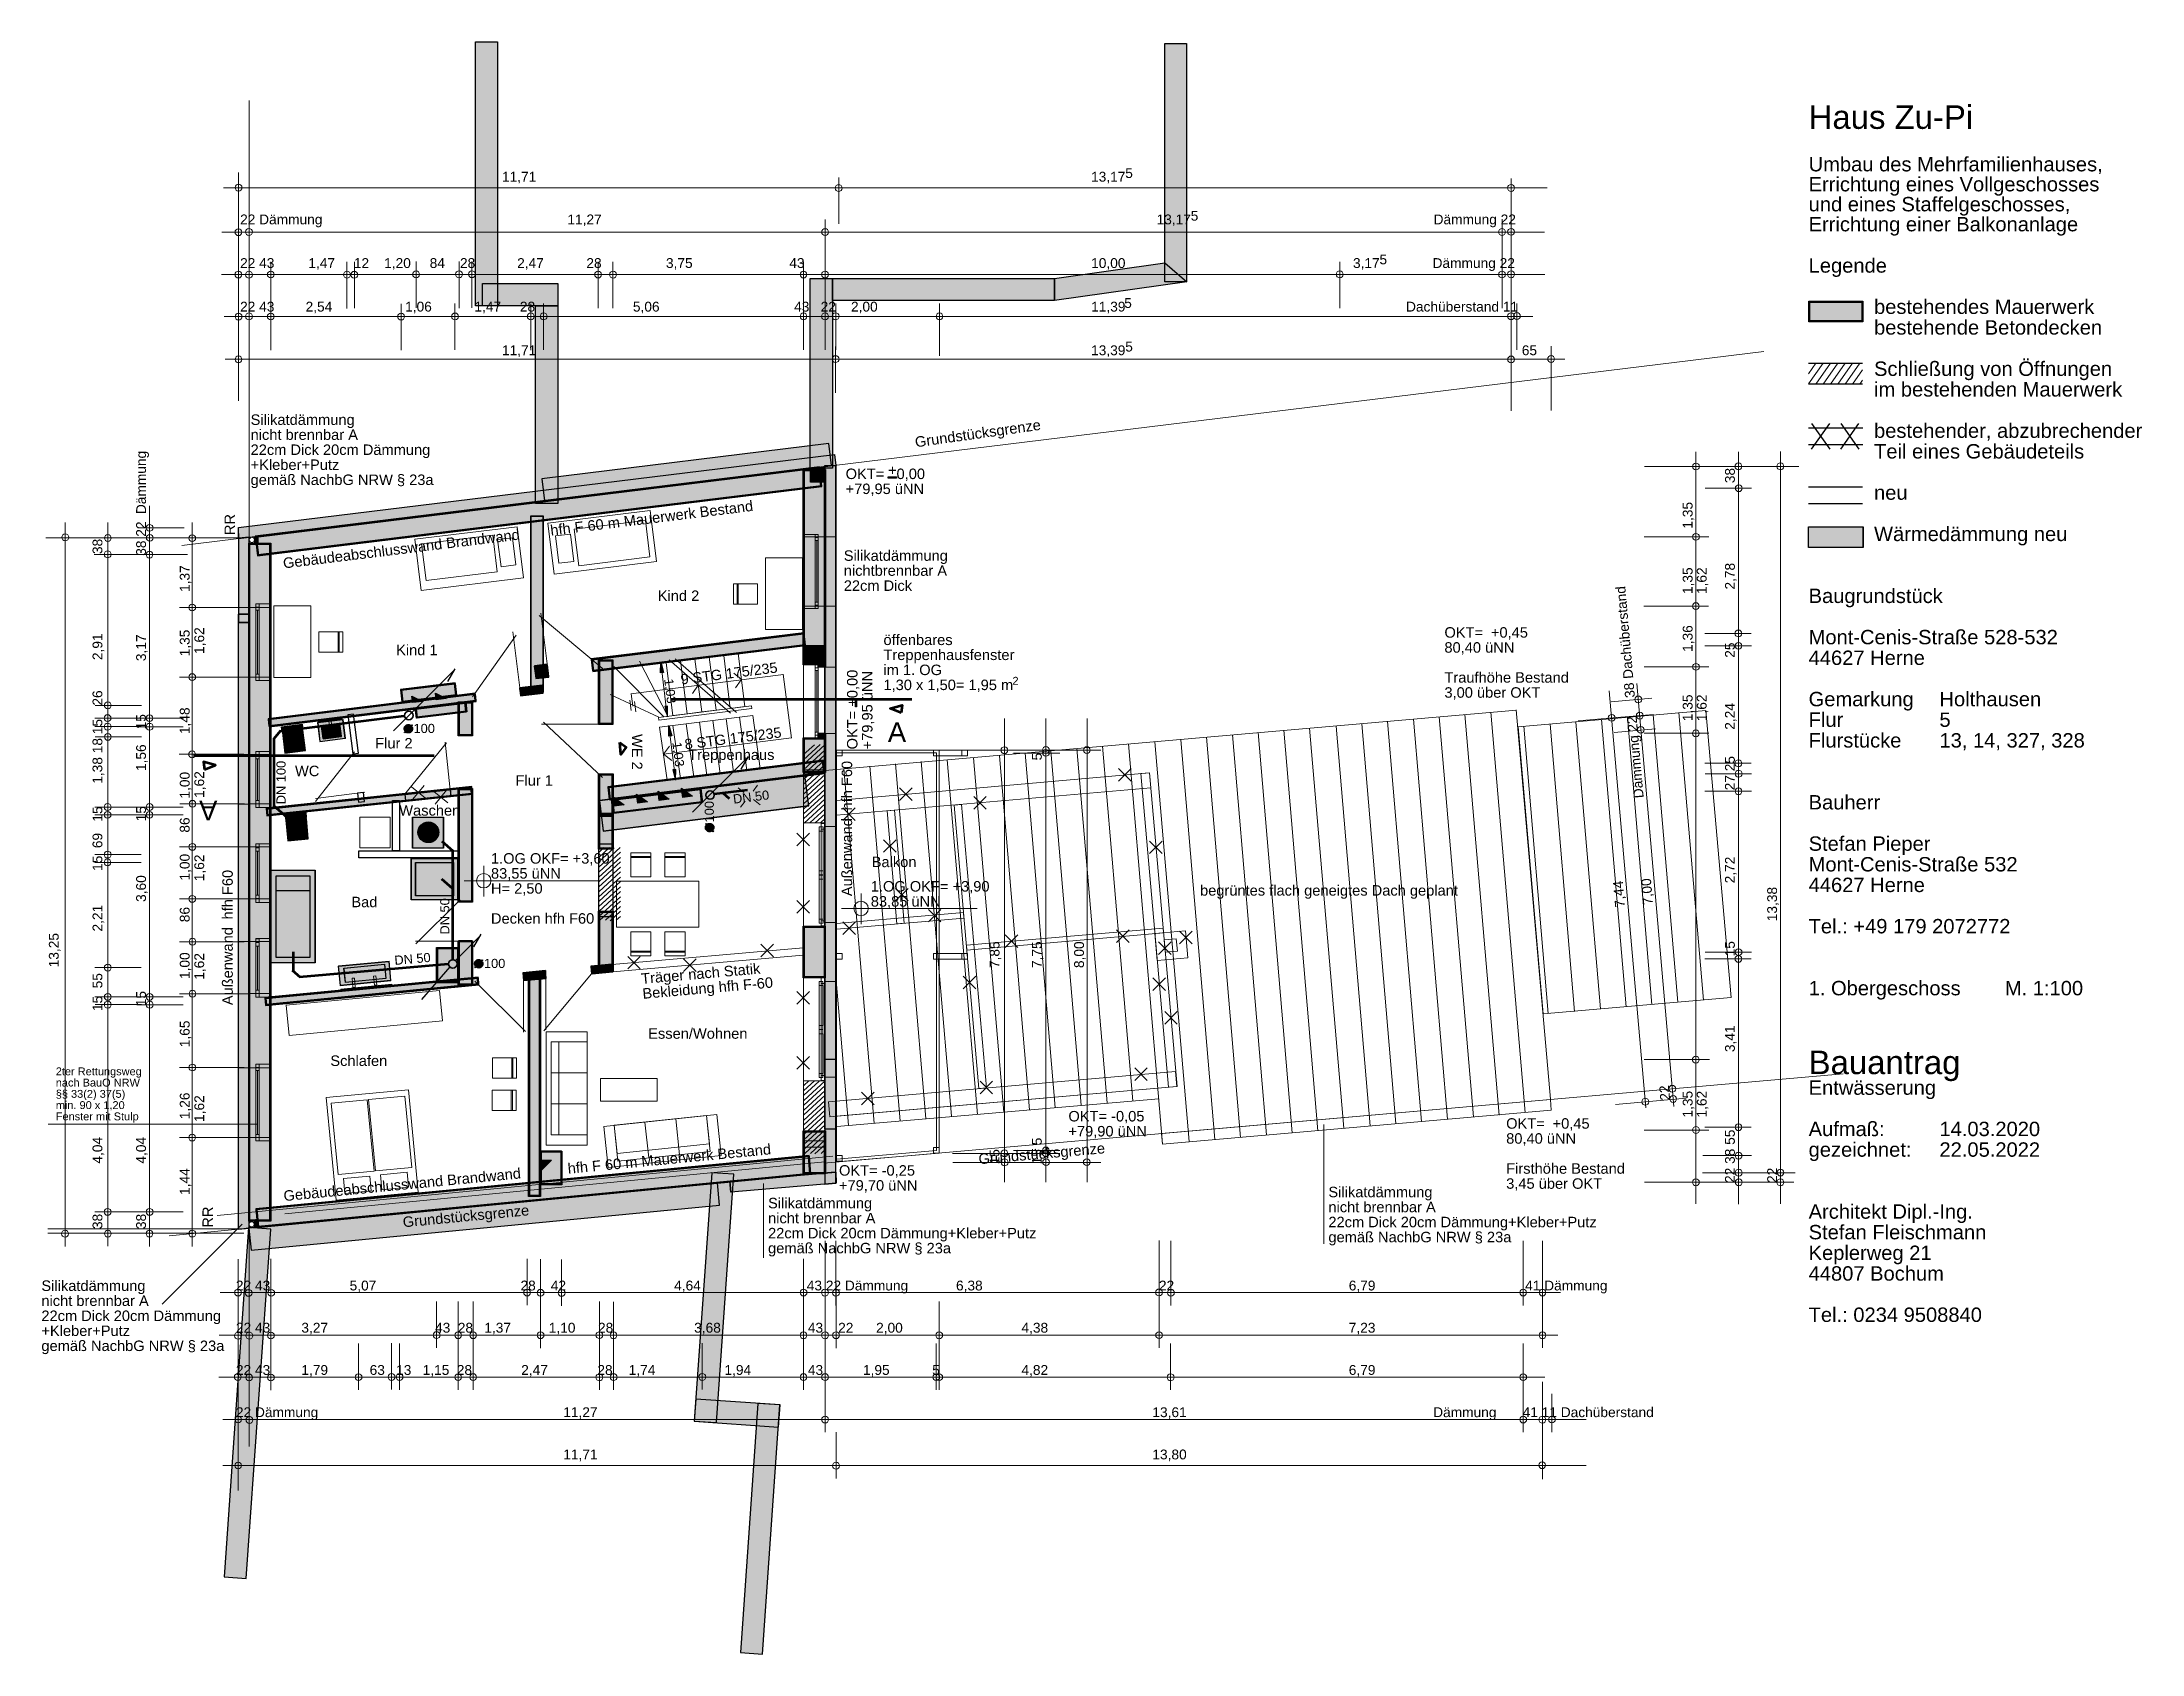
# Model space of a CAD drawing. Header units: millimetres. Extents: x 928 to 41670, y -1554 to 29734.
import ezdxf

# ---------------------------------------------------------------- set-up
doc = ezdxf.new("R2010")
doc.units = ezdxf.units.MM
doc.header["$LTSCALE"] = 50
doc.linetypes.add('PDF_564-4_176-4_70-6_176-4', pattern=[987.8, 564.4, -176.4, 70.6, -176.4])
for name, color, linetype in [('00_Wand_Bestand', 7, 'Continuous'), ('01_Daemmung_neu', 9, 'Continuous'), ('02_Grundstuecksgrenze', 8, 'Continuous'), ('03_Sanitaer', 5, 'Continuous'), ('05_Linien_stark', 7, 'Continuous'), ('06_Linien_fein', 3, 'Continuous'), ('07_Bemassung', 6, 'Continuous'), ('08_Schnittlinie', 1, 'Continuous'), ('10_Text', 7, 'Continuous'), ('12_Plankopf', 140, 'Continuous')]:
    doc.layers.add(name, color=color, linetype=linetype)
doc.styles.add('PLAN', font='arial.ttf')

msp = doc.modelspace()

# ---------------------------------------------------------------- texts
at = {"layer": '07_Bemassung', "style": 'PLAN'}
for s, height, p in [('11,71', 190.5, (9851, 27024)), ('13,17', 190.5, (21281, 27024)), ('5', 190, (21944, 27094)), ('11,27', 190.5, (11121, 26195)), ('13,17', 190.5, (22551, 26195)), ('5', 190, (23214, 26266)), ('1,47', 190.5, (6095, 25348)), ('12', 190.5, (6978, 25348)), ('1,20', 190.5, (7566, 25348)), ('84', 190.5, (8449, 25348)), ('28', 190.5, (9037, 25348)), ('2,47', 190.5, (10146, 25348)), ('28', 190.5, (11489, 25348)), ('3,75', 190.5, (13033, 25348)), ('43', 190.5, (15426, 25348)), ('10,00', 190.5, (21282, 25348)), ('3,17', 190.5, (26362, 25348)), ('5', 190, (26876, 25419)), ('2,54', 190.5, (6042, 24502)), ('1,06', 190.5, (7973, 24502)), ('1,47', 190.5, (9317, 24502)), ('28', 190.5, (10199, 24502)), ('5,06', 190.5, (12392, 24502)), ('43', 190.5, (15520, 24502)), ('22', 190.5, (16035, 24502)), ('2,00', 190.5, (16623, 24502)), ('11,39', 190.5, (21282, 24502)), ('5', 190, (21924, 24572)), ('11,71', 190.5, (9851, 23655)), ('13,39', 190.5, (21281, 23655)), ('5', 190, (21944, 23726)), ('65', 190.5, (29637, 23655)), ('100', 177.8, (8136, 16322)), ('5,07', 190.5, (6896, 5503)), ('28', 190.5, (10211, 5503)), ('42', 190.5, (10799, 5503)), ('4,64', 190.5, (13192, 5503)), ('6,38', 190.5, (18660, 5503)), ('22', 190.5, (22597, 5503)), ('6,79', 190.5, (26280, 5503)), ('3,27', 190.5, (5960, 4684)), ('43', 190.5, (8553, 4684)), ('28', 190.5, (8995, 4684)), ('1,37', 190.5, (9509, 4684)), ('1,10', 190.5, (10759, 4684)), ('28', 190.5, (11715, 4684)), ('3,68', 190.5, (13580, 4684)), ('43', 190.5, (15786, 4684)), ('22', 190.5, (16374, 4684)), ('2,00', 190.5, (17110, 4684)), ('4,38', 190.5, (19930, 4684)), ('7,23', 190.5, (26280, 4684)), ('1,79', 190.5, (5960, 3864)), ('63', 190.5, (7284, 3864)), ('13', 190.5, (7798, 3864)), ('1,15', 190.5, (8313, 3864)), ('28', 190.5, (8975, 3864)), ('2,47', 190.5, (10225, 3864)), ('28', 190.5, (11702, 3864)), ('1,74', 190.5, (12310, 3864)), ('1,94', 190.5, (14168, 3864)), ('43', 190.5, (15786, 3864)), ('1,95', 190.5, (16855, 3864)), ('5', 190, (18199, 3864)), ('4,82', 190.5, (19930, 3864)), ('6,79', 190.5, (26280, 3864)), ('11,27', 190.5, (11040, 3044)), ('13,61', 190.5, (22470, 3044)), ('11,71', 190.5, (11040, 2224)), ('13,80', 190.5, (22470, 2224))]:
    msp.add_text(s, height=height, dxfattribs=at).set_placement(p)
for s, height, rotation, p in [('38', 190.5, 90, (33770, 21171)), ('1,35', 190.5, 90, (32950, 20289)), ('38', 190.5, 90, (2099, 19795)), ('1,37', 190.5, 90, (3792, 19060)), ('2,78', 190.5, 90, (33770, 19106)), ('1,35', 190.5, 90, (32950, 19019)), ('1,62', 190.5, 90, (33223, 19019)), ('1,62', 190.5, 90, (4074, 17856)), ('1,36', 190.5, 90, (32950, 17896)), ('2,91', 190.5, 90, (2099, 17737)), ('3,17', 190.5, 90, (2945, 17717)), ('1,35', 190.5, 90, (3792, 17810)), ('25', 190.5, 90, (33770, 17782)), ('26', 190.5, 90, (2099, 16854)), ('1,48', 190.5, 90, (3792, 16300)), ('1,35', 190.5, 90, (32950, 16552)), ('1,62', 190.5, 90, (33223, 16552)), ('2,24', 190.5, 90, (33770, 16385)), ('15', 190.5, 90, (2945, 16393)), ('1,56', 190.5, 90, (2945, 15584)), ('5', 190, 90, (20324, 15790)), ('1,00', 190.5, 90, (3792, 15050)), ('1,62', 190.5, 90, (4074, 15063)), ('15', 190.5, 90, (2099, 14602)), ('15', 190.5, 90, (2945, 14608)), ('86', 190.5, 90, (3792, 14388)), ('100', 177.8, 90, (13962, 14587)), ('69', 190.5, 90, (2099, 14087)), ('15', 190.5, 90, (2099, 13646)), ('1,00', 190.5, 90, (3792, 13459)), ('1,62', 190.5, 90, (4074, 13445)), ('2,72', 190.5, 90, (33770, 13404)), ('3,60', 190.5, 90, (2945, 13044)), ('7,44', 190.5, 95, (31640, 12946)), ('7,00', 190.5, 95, (32184, 12993)), ('13,38', 190.5, 90, (34589, 12669)), ('2,21', 190.5, 90, (2099, 12469)), ('86', 190.5, 90, (3792, 12650)), ('13,25', 190.5, 90, (1252, 11774)), ('7,85', 190.5, 90, (19504, 11760)), ('7,75', 190.5, 90, (20324, 11760)), ('8,00', 190.5, 90, (21143, 11760)), ('15', 190.5, 90, (33770, 11987)), ('1,00', 190.5, 90, (3792, 11547)), ('1,62', 190.5, 90, (4074, 11533)), ('55', 190.5, 90, (2099, 11366)), ('15', 190.5, 90, (2099, 10925)), ('15', 190.5, 90, (2945, 11019)), ('1,65', 190.5, 90, (3792, 10223)), ('3,41', 190.5, 90, (33770, 10129)), ('22', 190.5, 95, (32516, 9198)), ('1,26', 190.5, 90, (3792, 8826)), ('1,62', 190.5, 90, (4074, 8773)), ('1,35', 190.5, 90, (32950, 8859)), ('1,62', 190.5, 90, (33223, 8859)), ('4,04', 190.5, 90, (2099, 7964)), ('4,04', 190.5, 90, (2945, 7964)), ('15', 190.5, 90, (19504, 7950)), ('1,44', 190.5, 90, (3792, 7356)), ('22', 190.5, 90, (34589, 7589)), ('38', 190.5, 90, (2099, 6694)), ('38', 190.5, 90, (2945, 6694))]:
    msp.add_text(s, height=height, rotation=rotation, dxfattribs=at).set_placement(p)
at = {"layer": '10_Text', "style": 'PLAN'}
for s, height, p in [('22 Dämmung', 190.5, (4771, 26195)), ('Dämmung 22', 190.5, (27926, 26195)), ('22 43', 190.5, (4771, 25348)), ('Dämmung 22', 190.5, (27906, 25348)), ('22 43', 190.5, (4771, 24502)), ('Dachüberstand 11', 190.5, (27391, 24502)), ('Silikatdämmung', 203.2, (4975, 22302)), ('nicht brennbar A', 203.2, (4975, 22011)), ('22cm Dick 20cm Dämmung', 203.2, (4975, 21719)), ('+Kleber+Putz', 203.2, (4975, 21428)), ('gemäß NachbG NRW § 23a', 203.2, (4975, 21136)), ('OKT= ', 203.2, (16519, 21251)), ('+', 203, (17343, 21322)), ('0,00', 203.2, (17507, 21251)), ('+79,95 üNN', 203.2, (16519, 20960)), ('Silikatdämmung', 203.2, (16483, 19664)), ('nichtbrennbar A', 203.2, (16483, 19373)), ('22cm Dick', 203.2, (16483, 19081)), ('Kind 2', 203.2, (12874, 18885)), ('OKT=', 203.2, (28136, 18173)), ('+0,45', 203.2, (29038, 18173)), ('Kind 1', 203.2, (7798, 17832)), ('Treppenhausfenster', 203.2, (17253, 17738)), ('öffenbares', 203.2, (17253, 18029)), ('80,40 üNN', 203.2, (28136, 17881)), ('im 1. OG', 203.2, (17253, 17446)), ('1,30 x 1,50= 1,95 m', 203.2, (17253, 17155)), ('2', 152, (19756, 17260)), ('Traufhöhe Bestand', 203.2, (28136, 17299)), ('3,00 über OKT', 203.2, (28136, 17007)), ('A', 381, (17338, 16149)), ('Flur 2', 203.2, (7392, 16022)), ('Treppenhaus', 203.2, (13465, 15799)), ('WC', 203.2, (5836, 15484)), ('Flur 1', 203.2, (10115, 15300)), ('Waschen', 203.2, (7859, 14718)), ('1.OG OKF= +3,60', 203.2, (9638, 13787)), ('Balkon', 203.2, (17025, 13719)), ('83,55 üNN', 203.2, (9638, 13496)), ('1.OG OKF= +3,90', 203.2, (17007, 13245)), ('Bad', 203.2, (6930, 12941)), ('H= 2,50', 203.2, (9638, 13204)), ('83,85 üNN', 203.2, (17007, 12953)), ('begrüntes flach geneigtes Dach geplant', 203.2, (23395, 13166)), ('Decken hfh F60', 203.2, (9638, 12621)), ('100', 177.8, (9502, 11761)), ('Essen/Wohnen', 203.2, (12689, 10388)), ('2ter Rettungsweg', 152.4, (1195, 9679)), ('Schlafen', 203.2, (6522, 9860)), ('§§ 33(2) 37(5)', 152.4, (1195, 9242)), ('nach BauO NRW', 152.4, (1195, 9461)), ('min. 90 x 1,20', 152.4, (1195, 9024)), ('Fenster mit Stulp', 152.4, (1195, 8805)), ('OKT= -0,05', 203.2, (20841, 8783)), ('+79,90 üNN', 203.2, (20841, 8492)), ('80,40 üNN', 203.2, (29334, 8351)), ('OKT=', 203.2, (29334, 8642)), ('+0,45', 203.2, (30235, 8642)), ('OKT= -0,25', 203.2, (16390, 7731)), ('Firsthöhe Bestand', 203.2, (29334, 7768)), ('+79,70 üNN', 203.2, (16390, 7440)), ('Silikatdämmung', 203.2, (25885, 7312)), ('3,45 über OKT', 203.2, (29334, 7476)), ('Silikatdämmung', 203.2, (15014, 7097)), ('nicht brennbar A', 203.2, (15014, 6806)), ('22cm Dick 20cm Dämmung+Kleber+Putz', 203.2, (25885, 6729)), ('nicht brennbar A', 203.2, (25885, 7021)), ('22cm Dick 20cm Dämmung+Kleber+Putz', 203.2, (15014, 6514)), ('gemäß NachbG NRW § 23a', 203.2, (25885, 6438)), ('gemäß NachbG NRW § 23a', 203.2, (15014, 6223)), ('Silikatdämmung', 203.2, (916, 5493)), ('nicht brennbar A', 203.2, (916, 5202)), ('22 43', 190.5, (4690, 5503)), ('43 22 Dämmung', 190.5, (15765, 5503)), ('41 Dämmung', 190.5, (29702, 5503)), ('22cm Dick 20cm Dämmung', 203.2, (916, 4910)), ('gemäß NachbG NRW § 23a', 203.2, (916, 4327)), ('+Kleber+Putz', 203.2, (916, 4619)), ('22 43', 190.5, (4690, 4684)), ('22 43', 190.5, (4690, 3864)), ('22 Dämmung', 190.5, (4690, 3044)), ('Dämmung', 190.5, (27918, 3044)), ('41 11 Dachüberstand', 190.5, (29653, 3044))]:
    msp.add_text(s, height=height, dxfattribs=at).set_placement(p)
for s, height, rotation, p in [('Grundstücksgrenze', 203.2, 8, (17879, 21866)), ('Dämmung', 190.5, 90, (2945, 20571)), ('hfh F 60 m Mauerwerk Bestand', 203.2, 7, (10803, 20152)), ('38 22', 190.5, 90, (2945, 19762)), ('RR', 203.2, 90, (4673, 20163)), ('Gebäudeabschlusswand Brandwand', 203.2, 7, (5617, 19515)), ('38 Dachüberstand', 190.5, 95, (31833, 17013)), ('9 STG 175/235', 199.66, 7.2, (13331, 17262)), ('OKT= +0,00', 203.2, 90, (16749, 16004)), ('1,03', 177.8, 277, (12998, 17366)), ('+79,95 üNN', 203.2, 90, (17040, 16004)), ('1,38 18 15', 190.5, 90, (2099, 15337)), ('WE 2', 203.2, 270, (12373, 16303)), ('8 STG 175/235', 199.66, 7.2, (13408, 16002)), ('Dämmung 22', 190.5, 95, (32003, 15064)), ('1,03', 177.8, 277, (13156, 16138)), ('DN 100', 177.8, 90, (5654, 14940)), ('hfh F60', 203.2, 90, (16645, 14818)), ('27 25', 190.5, 90, (33770, 15209)), ('DN 50', 177.8, 7, (14346, 14950)), ('A', 381, 180, (4331, 15010)), ('Außenwand', 203.2, 90, (16645, 13155)), ('hfh F60', 203.2, 90, (4629, 12703)), ('DN 50', 177.8, 90, (8831, 12411)), ('Außenwand', 203.2, 90, (4629, 11040)), ('DN 50', 177.8, 5, (7773, 11820)), ('Träger nach Statik', 203.2, 5, (12561, 11452)), ('Bekleidung hfh F-60', 203.2, 5, (12586, 11162)), ('22 38 55', 190.5, 90, (33770, 7589)), ('hfh F 60 m Mauerwerk Bestand', 203.2, 5.5, (11137, 7767)), ('Grundstücksgrenze', 203.2, 5, (19106, 7952)), ('15 5', 190.5, 90, (20324, 7950)), ('Gebäudeabschlusswand Brandwand', 203.2, 5.5, (5624, 7236)), ('RR', 203.2, 90, (4244, 6721)), ('Grundstücksgrenze', 203.2, 5.5, (7937, 6727))]:
    msp.add_text(s, height=height, rotation=rotation, dxfattribs=at).set_placement(p)
at = {"layer": '12_Plankopf', "style": 'PLAN'}
for s, height, p in [('Haus Zu-Pi', 457, (35202, 28048)), ('Umbau des Mehrfamilienhauses,', 279.4, (35202, 27223)), ('Errichtung eines Vollgeschosses', 279.4, (35202, 26835)), ('und eines Staffelgeschosses,', 279.4, (35202, 26447)), ('Errichtung einer Balkonanlage', 279.4, (35202, 26059)), ('Legende', 279.3, (35202, 25257)), ('bestehendes Mauerwerk', 279.26, (36471, 24456)), ('bestehende Betondecken', 279.26, (36471, 24055)), ('Schließung von Öffnungen', 279.26, (36471, 23253)), ('im bestehenden Mauerwerk', 279.26, (36471, 22853)), ('bestehender, abzubrechender', 279.26, (36471, 22051)), ('Teil eines Gebäudeteils', 279.26, (36471, 21650)), ('neu', 279.3, (36471, 20849)), ('Wärmedämmung neu', 279.26, (36471, 20047)), ('Baugrundstück', 279.26, (35202, 18845)), ('Mont-Cenis-Straße 528-532', 279.26, (35202, 18044)), ('44627 Herne', 279.26, (35202, 17643)), ('Gemarkung', 279.3, (35202, 16841)), ('Holthausen', 279.3, (37740, 16841)), ('Flur', 279.3, (35202, 16441)), ('5', 279, (37740, 16441)), ('Flurstücke', 279.3, (35202, 16040)), ('13, 14, 327, 328', 279.26, (37740, 16040)), ('Bauherr', 279.3, (35202, 14838)), ('Stefan Pieper', 279.26, (35202, 14036)), ('Mont-Cenis-Straße 532', 279.26, (35202, 13635)), ('44627 Herne', 279.26, (35202, 13235)), ('Tel.: +49 179 2072772', 279.26, (35202, 12433)), ('1. Obergeschoss', 279.26, (35202, 11231)), ('M. 1:100', 279.3, (39009, 11231)), ('Bauantrag', 457, (35202, 9701)), ('Entwässerung', 279.26, (35202, 9300)), ('Aufmaß:', 279.3, (35202, 8498)), ('14.03.2020', 279.3, (37740, 8498)), ('gezeichnet:', 279.26, (35202, 8098)), ('22.05.2022', 279.3, (37740, 8098)), ('Architekt Dipl.-Ing.', 279.26, (35202, 6895)), ('Stefan Fleischmann', 279.26, (35202, 6495)), ('Keplerweg 21', 279.26, (35202, 6094)), ('44807 Bochum', 279.26, (35202, 5693)), ('Tel.: 0234 9508840', 279.26, (35202, 4892))]:
    msp.add_text(s, height=height, dxfattribs=at).set_placement(p)

# ---------------------------------------------------------------- hatches: boundary and pattern name
at = {"layer": '00_Wand_Bestand'}
for points in [[(5063, 20142), (5110, 19760), (16060, 21104), (16013, 21486)], [(15697, 21435), (16127, 21435), (16127, 17698), (15697, 17698)], [(16118, 21486), (16118, 21189), (15840, 21189), (15840, 21462)], [(17343, 21292), (17507, 21292), (17507, 21271), (17343, 21271)], [(10412, 20537), (10653, 20537), (10653, 17113), (10412, 17113)], [(4938, 20009), (5368, 20009), (5368, 6848), (4938, 6848)], [(5059, 20130), (5113, 20130), (5113, 19981), (5059, 19981)], [(11584, 17759), (11614, 17513), (15741, 18020), (15711, 18265)], [(15696, 18020), (16126, 18020), (16126, 17648), (15696, 17648)], [(10480, 17627), (10510, 17378), (10760, 17408), (10729, 17657)], [(11725, 17742), (12005, 17742), (12005, 16488), (11725, 16488)], [(12933, 17696), (12987, 17496), (12930, 17489)], [(15984, 17700), (16127, 17700), (16127, 17600), (15984, 17600)], [(7882, 17167), (7913, 16917), (8975, 17047), (8944, 17298)], [(10194, 17199), (10213, 17041), (10652, 17095), (10633, 17253)], [(5314, 16600), (5333, 16442), (9354, 16936), (9334, 17093)], [(8120, 16913), (8104, 17040), (8313, 16936)], [(9149, 16924), (9173, 16730), (8191, 16609), (8167, 16804)], [(8576, 16969), (8561, 17097), (8770, 16993)], [(9001, 16928), (9283, 16928), (9283, 16267), (9001, 16267)], [(13063, 16635), (13066, 16841), (13009, 16834)], [(16708, 16992), (16729, 16992), (16729, 16827), (16708, 16827)], [(8115, 16473), (8098, 16456), (8107, 16443), (8113, 16431), (8116, 16418), (8117, 16403), (8116, 16393), (8114, 16384), (8111, 16374), (8107, 16366), (8102, 16357), (8095, 16349), (8089, 16343), (8083, 16338), (8076, 16333), (8068, 16329), (8061, 16326), (8053, 16324), (8044, 16323), (8035, 16323), (8021, 16324), (8009, 16327), (7997, 16333), (7983, 16342), (7966, 16325), (7956, 16335), (7973, 16352), (7964, 16366), (7958, 16378), (7955, 16391), (7954, 16405), (7954, 16414), (7956, 16423), (7958, 16431), (7961, 16440), (7966, 16447), (7971, 16455), (7978, 16462), (7985, 16468), (7992, 16474), (8000, 16478), (8008, 16481), (8017, 16484), (8025, 16485), (8035, 16486), (8049, 16485), (8061, 16482), (8074, 16476), (8088, 16467), (8104, 16483)], [(8078, 16457), (8065, 16464), (8055, 16468), (8045, 16471), (8035, 16472), (8027, 16471), (8020, 16470), (8013, 16468), (8006, 16465), (7999, 16462), (7993, 16457), (7987, 16452), (7981, 16445), (7976, 16438), (7972, 16430), (7970, 16422), (7968, 16413), (7968, 16404), (7968, 16393), (7971, 16383), (7975, 16373), (7983, 16362)], [(8088, 16447), (7993, 16352), (8001, 16346), (8010, 16342), (8018, 16339), (8027, 16337), (8035, 16337), (8044, 16337), (8053, 16339), (8061, 16342), (8069, 16346), (8076, 16350), (8083, 16357), (8089, 16363), (8094, 16370), (8098, 16378), (8100, 16386), (8102, 16395), (8103, 16403), (8102, 16415), (8099, 16425), (8095, 16435)], [(13091, 16468), (13145, 16268), (13088, 16261)], [(15984, 16316), (16128, 16316), (16128, 16216), (15984, 16216)], [(15696, 16227), (16126, 16227), (16126, 15554), (15696, 15554)], [(11727, 15531), (12007, 15531), (12007, 14701), (11727, 14701)], [(11906, 15280), (11937, 15024), (16116, 15538), (16085, 15793)], [(13221, 15407), (13225, 15613), (13168, 15606)], [(5275, 14863), (5291, 14714), (9280, 15133), (9264, 15282)], [(9001, 15245), (9283, 15245), (9283, 13039), (9001, 13039)], [(13711, 15248), (13745, 14972), (12009, 14759), (11975, 15034)], [(12029, 14903), (12007, 15081), (12222, 14927)], [(12485, 14960), (12463, 15138), (12678, 14984)], [(12903, 15014), (12881, 15191), (13095, 15038)], [(13358, 15071), (13337, 15249), (13551, 15095)], [(11727, 14765), (12007, 14765), (12007, 14068), (11727, 14068)], [(8242, 14394), (8225, 14394), (8225, 14405), (8226, 14417), (8227, 14428), (8230, 14438), (8232, 14449), (8236, 14459), (8239, 14469), (8244, 14479), (8248, 14489), (8254, 14498), (8260, 14507), (8266, 14516), (8272, 14524), (8280, 14532), (8287, 14539), (8295, 14546), (8303, 14553), (8312, 14559), (8321, 14565), (8330, 14570), (8339, 14575), (8349, 14579), (8359, 14583), (8370, 14586), (8380, 14589), (8391, 14591), (8402, 14593), (8413, 14594), (8425, 14594), (8436, 14594), (8447, 14593), (8458, 14591), (8469, 14589), (8480, 14586), (8490, 14583), (8500, 14579), (8510, 14575), (8519, 14570), (8529, 14565), (8538, 14559), (8546, 14553), (8554, 14546), (8562, 14539), (8570, 14532), (8577, 14524), (8584, 14516), (8590, 14507), (8596, 14498), (8601, 14489), (8606, 14479), (8610, 14469), (8614, 14459), (8617, 14449), (8620, 14438), (8622, 14428), (8623, 14417), (8624, 14405), (8625, 14394), (8624, 14383), (8623, 14371), (8622, 14360), (8620, 14350), (8617, 14339), (8614, 14329), (8610, 14319), (8606, 14309), (8601, 14299), (8596, 14290), (8590, 14281), (8584, 14272), (8577, 14264), (8570, 14256), (8562, 14249), (8554, 14242), (8546, 14235), (8538, 14229), (8529, 14223), (8519, 14218), (8510, 14213), (8500, 14209), (8490, 14205), (8480, 14202), (8469, 14199), (8458, 14197), (8447, 14195), (8436, 14194), (8425, 14194), (8413, 14194), (8402, 14195), (8391, 14197), (8380, 14199), (8370, 14202), (8359, 14205), (8349, 14209), (8339, 14213), (8330, 14218), (8321, 14223), (8312, 14229), (8303, 14235), (8295, 14242), (8287, 14249), (8280, 14256), (8272, 14264), (8266, 14272), (8260, 14281), (8254, 14290), (8248, 14299), (8244, 14309), (8239, 14319), (8236, 14329), (8232, 14339), (8230, 14350), (8227, 14360), (8226, 14371), (8225, 14383), (8225, 14394), (8242, 14394), (8243, 14383), (8244, 14373), (8245, 14362), (8247, 14352), (8250, 14342), (8253, 14332), (8257, 14323), (8261, 14314), (8266, 14305), (8271, 14296), (8276, 14288), (8282, 14280), (8289, 14272), (8296, 14265), (8303, 14258), (8311, 14252), (8319, 14246), (8327, 14240), (8336, 14235), (8344, 14230), (8354, 14226), (8363, 14222), (8373, 14219), (8383, 14216), (8393, 14214), (8403, 14213), (8414, 14212), (8425, 14212), (8435, 14212), (8446, 14213), (8456, 14214), (8466, 14216), (8476, 14219), (8486, 14222), (8496, 14226), (8505, 14230), (8514, 14235), (8522, 14240), (8531, 14246), (8539, 14252), (8546, 14258), (8554, 14265), (8560, 14272), (8567, 14280), (8573, 14288), (8579, 14296), (8584, 14305), (8588, 14314), (8593, 14323), (8596, 14332), (8599, 14342), (8602, 14352), (8604, 14362), (8606, 14373), (8607, 14383), (8607, 14394), (8607, 14405), (8606, 14415), (8604, 14426), (8602, 14436), (8599, 14446), (8596, 14455), (8593, 14465), (8588, 14474), (8584, 14483), (8579, 14492), (8573, 14500), (8567, 14508), (8560, 14516), (8554, 14523), (8546, 14530), (8539, 14536), (8531, 14542), (8522, 14548), (8514, 14553), (8505, 14558), (8496, 14562), (8486, 14566), (8476, 14569), (8466, 14572), (8456, 14574), (8446, 14575), (8435, 14576), (8425, 14576), (8414, 14576), (8403, 14575), (8393, 14574), (8383, 14572), (8373, 14569), (8363, 14566), (8354, 14562), (8344, 14558), (8336, 14553), (8327, 14548), (8319, 14542), (8311, 14536), (8303, 14530), (8296, 14523), (8289, 14516), (8282, 14508), (8276, 14500), (8271, 14492), (8266, 14483), (8261, 14474), (8257, 14465), (8253, 14455), (8250, 14446), (8247, 14436), (8245, 14426), (8244, 14415), (8243, 14405)], [(8225, 14399), (8225, 14410), (8226, 14421), (8228, 14432), (8231, 14442), (8233, 14453), (8237, 14463), (8241, 14473), (8245, 14482), (8250, 14492), (8255, 14501), (8261, 14509), (8267, 14518), (8274, 14526), (8281, 14533), (8289, 14541), (8297, 14548), (8305, 14554), (8313, 14560), (8322, 14566), (8331, 14571), (8341, 14576), (8350, 14580), (8360, 14583), (8371, 14587), (8381, 14589), (8392, 14591), (8402, 14593), (8413, 14594), (8425, 14594), (8436, 14594), (8447, 14593), (8458, 14591), (8469, 14589), (8480, 14586), (8490, 14583), (8500, 14579), (8510, 14575), (8519, 14570), (8529, 14565), (8538, 14559), (8546, 14553), (8554, 14546), (8562, 14539), (8570, 14532), (8577, 14524), (8584, 14516), (8590, 14507), (8596, 14498), (8601, 14489), (8606, 14479), (8610, 14469), (8614, 14459), (8617, 14449), (8620, 14438), (8622, 14428), (8623, 14417), (8624, 14405), (8625, 14394), (8624, 14383), (8623, 14371), (8622, 14360), (8620, 14350), (8617, 14339), (8614, 14329), (8610, 14319), (8606, 14309), (8601, 14299), (8596, 14290), (8590, 14281), (8584, 14272), (8577, 14264), (8570, 14256), (8562, 14249), (8554, 14242), (8546, 14235), (8538, 14229), (8529, 14223), (8519, 14218), (8510, 14213), (8500, 14209), (8490, 14205), (8480, 14202), (8469, 14199), (8458, 14197), (8447, 14195), (8436, 14194), (8425, 14194), (8413, 14194), (8402, 14195), (8391, 14197), (8380, 14199), (8370, 14202), (8359, 14205), (8349, 14209), (8339, 14213), (8330, 14218), (8321, 14223), (8312, 14229), (8303, 14235), (8295, 14242), (8287, 14249), (8280, 14256), (8272, 14264), (8266, 14272), (8260, 14281), (8254, 14290), (8248, 14299), (8244, 14309), (8239, 14319), (8236, 14329), (8232, 14339), (8230, 14350), (8227, 14360), (8226, 14371), (8225, 14383), (8225, 14394), (8225, 14397)], [(8235, 14401), (8232, 14401), (8233, 14412), (8234, 14423), (8236, 14433), (8238, 14444), (8241, 14454), (8245, 14464), (8249, 14474), (8253, 14483), (8259, 14492), (8264, 14501), (8270, 14509), (8276, 14518), (8283, 14525), (8291, 14533), (8298, 14540), (8306, 14546), (8315, 14552), (8323, 14558), (8332, 14563), (8341, 14568), (8351, 14572), (8361, 14576), (8371, 14579), (8381, 14582), (8392, 14584), (8403, 14586), (8413, 14587), (8425, 14587), (8436, 14587), (8446, 14586), (8457, 14584), (8467, 14582), (8478, 14580), (8488, 14576), (8497, 14573), (8507, 14569), (8516, 14564), (8525, 14559), (8534, 14553), (8542, 14547), (8550, 14541), (8557, 14534), (8565, 14527), (8571, 14519), (8578, 14511), (8584, 14503), (8589, 14494), (8595, 14485), (8599, 14476), (8603, 14467), (8607, 14457), (8610, 14447), (8613, 14437), (8615, 14426), (8616, 14416), (8617, 14405), (8618, 14394), (8617, 14383), (8616, 14372), (8615, 14362), (8613, 14351), (8610, 14341), (8607, 14331), (8603, 14321), (8599, 14312), (8595, 14303), (8589, 14294), (8584, 14285), (8578, 14277), (8571, 14269), (8565, 14261), (8557, 14254), (8550, 14247), (8542, 14241), (8534, 14235), (8525, 14229), (8516, 14224), (8507, 14219), (8497, 14215), (8488, 14212), (8478, 14208), (8467, 14206), (8457, 14204), (8446, 14202), (8436, 14201), (8425, 14201), (8413, 14201), (8403, 14202), (8392, 14204), (8381, 14206), (8371, 14209), (8361, 14212), (8351, 14216), (8341, 14220), (8332, 14225), (8323, 14230), (8315, 14235), (8306, 14242), (8298, 14248), (8291, 14255), (8283, 14263), (8276, 14270), (8270, 14278), (8264, 14287), (8259, 14296), (8253, 14305), (8249, 14314), (8245, 14324), (8241, 14334), (8238, 14344), (8236, 14354), (8234, 14365), (8233, 14376), (8232, 14387), (8235, 14387), (8236, 14376), (8237, 14365), (8239, 14354), (8242, 14343), (8245, 14333), (8249, 14323), (8253, 14313), (8258, 14304), (8263, 14295), (8269, 14286), (8275, 14277), (8282, 14269), (8289, 14262), (8297, 14254), (8305, 14247), (8313, 14241), (8322, 14235), (8331, 14229), (8340, 14224), (8350, 14220), (8360, 14216), (8370, 14213), (8381, 14210), (8391, 14208), (8402, 14206), (8413, 14205), (8425, 14205), (8436, 14205), (8447, 14206), (8457, 14207), (8468, 14210), (8478, 14212), (8488, 14216), (8498, 14220), (8508, 14224), (8517, 14229), (8526, 14234), (8535, 14240), (8543, 14246), (8551, 14253), (8559, 14260), (8566, 14268), (8572, 14276), (8579, 14284), (8585, 14292), (8590, 14301), (8595, 14311), (8599, 14320), (8603, 14330), (8606, 14340), (8609, 14351), (8611, 14361), (8613, 14372), (8614, 14383), (8614, 14394), (8614, 14405), (8613, 14416), (8611, 14427), (8609, 14437), (8606, 14448), (8603, 14458), (8599, 14468), (8595, 14477), (8590, 14487), (8585, 14495), (8579, 14504), (8572, 14512), (8566, 14520), (8559, 14528), (8551, 14535), (8543, 14542), (8535, 14548), (8526, 14554), (8517, 14559), (8508, 14564), (8498, 14568), (8488, 14572), (8478, 14576), (8468, 14578), (8457, 14581), (8447, 14582), (8436, 14583), (8425, 14583), (8413, 14583), (8402, 14582), (8391, 14580), (8381, 14578), (8370, 14575), (8360, 14572), (8350, 14568), (8340, 14564), (8331, 14559), (8322, 14553), (8313, 14547), (8305, 14541), (8297, 14534), (8289, 14526), (8282, 14519), (8275, 14511), (8269, 14502), (8263, 14493), (8258, 14484), (8253, 14475), (8249, 14465), (8245, 14455), (8242, 14445), (8239, 14434), (8237, 14423), (8236, 14412)], [(8242, 14389), (8242, 14392), (8242, 14394), (8243, 14405), (8244, 14415), (8245, 14426), (8247, 14436), (8250, 14446), (8253, 14455), (8257, 14465), (8261, 14474), (8266, 14483), (8271, 14492), (8276, 14500), (8282, 14508), (8289, 14516), (8296, 14523), (8303, 14530), (8311, 14536), (8319, 14542), (8327, 14548), (8336, 14553), (8344, 14558), (8354, 14562), (8363, 14566), (8373, 14569), (8383, 14572), (8393, 14574), (8403, 14575), (8414, 14576), (8425, 14576), (8435, 14576), (8446, 14575), (8456, 14574), (8466, 14572), (8476, 14569), (8486, 14566), (8496, 14562), (8505, 14558), (8514, 14553), (8522, 14548), (8531, 14542), (8539, 14536), (8546, 14530), (8554, 14523), (8560, 14516), (8567, 14508), (8573, 14500), (8579, 14492), (8584, 14483), (8588, 14474), (8593, 14465), (8596, 14455), (8599, 14446), (8602, 14436), (8604, 14426), (8606, 14415), (8607, 14405), (8607, 14394), (8607, 14383), (8606, 14373), (8604, 14362), (8602, 14352), (8599, 14342), (8596, 14332), (8593, 14323), (8588, 14314), (8584, 14305), (8579, 14296), (8573, 14288), (8567, 14280), (8560, 14272), (8554, 14265), (8546, 14258), (8539, 14252), (8531, 14246), (8522, 14240), (8514, 14235), (8505, 14230), (8496, 14226), (8486, 14222), (8476, 14219), (8466, 14216), (8456, 14214), (8446, 14213), (8435, 14212), (8425, 14212), (8414, 14212), (8403, 14213), (8392, 14214), (8382, 14217), (8372, 14219), (8362, 14223), (8352, 14227), (8343, 14231), (8334, 14236), (8325, 14241), (8317, 14247), (8309, 14253), (8301, 14260), (8294, 14267), (8287, 14275), (8280, 14283), (8274, 14291), (8269, 14299), (8264, 14308), (8259, 14318), (8255, 14327), (8251, 14337), (8248, 14347), (8246, 14357), (8244, 14368), (8243, 14378)], [(13812, 14565), (13829, 14548), (13842, 14557), (13854, 14563), (13867, 14566), (13882, 14567), (13892, 14566), (13901, 14564), (13910, 14562), (13919, 14557), (13928, 14552), (13936, 14545), (13942, 14539), (13947, 14533), (13952, 14526), (13956, 14518), (13959, 14511), (13961, 14503), (13962, 14494), (13962, 14485), (13961, 14471), (13958, 14459), (13952, 14447), (13943, 14433), (13960, 14416), (13950, 14406), (13933, 14423), (13919, 14414), (13907, 14408), (13894, 14405), (13880, 14404), (13871, 14404), (13862, 14406), (13853, 14408), (13845, 14412), (13837, 14416), (13830, 14421), (13823, 14428), (13817, 14435), (13811, 14442), (13807, 14450), (13803, 14458), (13801, 14467), (13799, 14476), (13799, 14485), (13800, 14499), (13803, 14512), (13809, 14524), (13818, 14538), (13801, 14554)], [(13828, 14528), (13821, 14515), (13816, 14505), (13814, 14495), (13813, 14485), (13814, 14477), (13815, 14470), (13817, 14463), (13820, 14456), (13823, 14449), (13828, 14443), (13833, 14437), (13840, 14431), (13847, 14426), (13855, 14423), (13863, 14420), (13872, 14418), (13881, 14418), (13892, 14418), (13902, 14421), (13912, 14426), (13923, 14433)], [(13838, 14538), (13933, 14443), (13939, 14451), (13943, 14460), (13946, 14468), (13948, 14477), (13948, 14485), (13948, 14494), (13946, 14503), (13943, 14511), (13939, 14519), (13934, 14526), (13928, 14533), (13923, 14538), (13917, 14543), (13910, 14546), (13903, 14549), (13896, 14551), (13889, 14552), (13881, 14553), (13870, 14552), (13860, 14549), (13850, 14545)], [(11727, 12862), (12007, 12862), (12007, 11688), (11727, 11688)], [(9001, 12291), (9283, 12291), (9283, 11432), (9001, 11432)], [(15696, 12573), (16125, 12573), (16125, 11573), (15696, 11573)], [(8583, 12157), (9014, 12157), (9014, 11473), (8583, 11473)], [(9480, 11912), (9463, 11895), (9473, 11882), (9478, 11869), (9482, 11856), (9483, 11842), (9482, 11832), (9480, 11822), (9477, 11813), (9473, 11804), (9468, 11796), (9461, 11788), (9455, 11782), (9448, 11776), (9441, 11772), (9434, 11768), (9426, 11765), (9418, 11763), (9410, 11762), (9401, 11761), (9387, 11762), (9375, 11765), (9363, 11771), (9349, 11780), (9332, 11764), (9322, 11774), (9339, 11790), (9329, 11805), (9324, 11817), (9320, 11829), (9319, 11844), (9320, 11853), (9321, 11862), (9324, 11870), (9327, 11878), (9332, 11886), (9337, 11893), (9343, 11900), (9351, 11907), (9358, 11912), (9366, 11917), (9374, 11920), (9382, 11923), (9391, 11924), (9400, 11925), (9415, 11923), (9427, 11920), (9440, 11914), (9453, 11905), (9470, 11922)], [(9443, 11895), (9431, 11902), (9421, 11907), (9411, 11910), (9400, 11910), (9393, 11910), (9385, 11909), (9378, 11907), (9372, 11904), (9365, 11900), (9359, 11896), (9353, 11890), (9347, 11884), (9342, 11876), (9338, 11869), (9336, 11861), (9334, 11852), (9333, 11843), (9334, 11832), (9337, 11822), (9341, 11812), (9349, 11800)], [(9454, 11885), (9359, 11790), (9367, 11785), (9375, 11781), (9384, 11778), (9392, 11776), (9401, 11775), (9410, 11776), (9419, 11778), (9427, 11780), (9434, 11784), (9442, 11789), (9449, 11795), (9455, 11802), (9460, 11809), (9463, 11817), (9466, 11825), (9468, 11833), (9468, 11842), (9468, 11854), (9465, 11864), (9461, 11874)], [(12002, 11684), (11987, 11835), (11577, 11796), (11591, 11645)], [(9405, 11434), (9391, 11585), (5251, 11186), (5266, 11036)], [(10711, 11560), (10696, 11711), (10257, 11668), (10272, 11518)], [(10367, 11610), (10597, 11610), (10597, 7326), (10367, 7326)], [(15696, 8601), (16126, 8601), (16126, 7768), (15696, 7768)], [(10595, 8208), (11016, 8208), (11016, 7554), (10595, 7554)], [(5075, 7088), (5110, 6724), (15847, 7758), (15812, 8122)], [(10616, 8032), (10811, 8032), (10616, 7838)], [(5057, 6876), (5111, 6876), (5111, 6727), (5057, 6727)]]:
    msp.add_hatch(color=7, dxfattribs=at).paths.add_polyline_path(points)
at = {"layer": '01_Daemmung_neu'}
for points in [[(16331, 21516), (4740, 20093), (4739, 20308), (16305, 21728)], [(16114, 21516), (16330, 21516), (16330, 8633), (16114, 8633)], [(4948, 18467), (4948, 20126), (4738, 20102), (4738, 18467)], [(4734, 18630), (4734, 6690), (4947, 6713), (4947, 18630)], [(16117, 9988), (16117, 7568), (16330, 7585), (16330, 9988)], [(14274, 7621), (16331, 7801), (16333, 7586), (14293, 7408)]]:
    msp.add_hatch(color=7, dxfattribs=at).paths.add_polyline_path(points)
at = {"layer": '02_Grundstuecksgrenze'}
for points in [[(9336, 29734), (9766, 29734), (9766, 24616), (9336, 24616)], [(22712, 29702), (23135, 29702), (23135, 25081), (22712, 25081)], [(23137, 25080), (20569, 24719), (20570, 25146), (22712, 25447)], [(9472, 25046), (10933, 25046), (10933, 24616), (9472, 24616)], [(15834, 25145), (16264, 25145), (16264, 21461), (15834, 21461)], [(16264, 25145), (20570, 25145), (20570, 24715), (16264, 24715)], [(10504, 24616), (10934, 24616), (10934, 20776), (10504, 20776)], [(16192, 21938), (10623, 21255), (10675, 20828), (16244, 21512)], [(13921, 7788), (13583, 2967), (14012, 2937), (14349, 7758)], [(14032, 7589), (4943, 6714), (4984, 6286), (14073, 7161)], [(4937, 6723), (4463, -57), (4892, -87), (5366, 6693)], [(15246, 3281), (13611, 3395), (13581, 2967), (15216, 2852)], [(14817, 3311), (14478, -1524), (14907, -1554), (15245, 3281)]]:
    msp.add_hatch(color=7, dxfattribs=at).paths.add_polyline_path(points)
at = {"layer": '03_Sanitaer'}
for points in [[(5577, 16444), (5974, 16493), (5986, 16392), (5589, 16344)], [(5640, 15932), (6037, 15980), (5988, 16377), (5591, 16329)], [(6812, 16220), (6767, 16581), (6277, 16521), (6321, 16159)], [(6812, 16220), (6767, 16581), (6277, 16521), (6321, 16159)], [(6736, 16256), (6706, 16507), (6349, 16463), (6380, 16212)], [(6736, 16256), (6706, 16507), (6349, 16463), (6380, 16212)], [(15730, 15501), (11746, 15012), (11818, 14419), (15802, 14908)], [(5649, 14744), (6047, 14779), (6056, 14679), (5658, 14644)], [(8119, 14689), (8714, 14689), (8714, 14089), (8119, 14089)], [(5694, 14230), (6092, 14265), (6058, 14663), (5659, 14629)], [(8092, 13884), (8992, 13884), (8992, 13084), (8092, 13084)], [(5374, 13659), (6227, 13659), (6227, 11861), (5374, 11861)], [(5468, 13548), (6127, 13548), (6127, 11967), (5468, 11967)], [(8177, 13809), (8908, 13809), (8908, 13159), (8177, 13159)], [(5468, 13265), (6127, 13265), (6127, 11968), (5468, 11968)], [(6719, 11423), (6683, 11796), (7657, 11890), (7692, 11517)], [(6813, 11481), (6786, 11757), (7575, 11833), (7601, 11557)]]:
    msp.add_hatch(color=7, dxfattribs=at).paths.add_polyline_path(points)
at = {"layer": '07_Bemassung'}
for points in [[(8428, 14420), (8432, 14419), (8435, 14419), (8439, 14417), (8442, 14415), (8445, 14413), (8447, 14410), (8449, 14407), (8451, 14403), (8451, 14400), (8452, 14396), (8451, 14392), (8451, 14388), (8449, 14385), (8447, 14382), (8445, 14379), (8442, 14376), (8439, 14374), (8435, 14373), (8432, 14372), (8428, 14372), (8424, 14372), (8420, 14373), (8417, 14374), (8414, 14376), (8411, 14379), (8408, 14382), (8406, 14385), (8405, 14388), (8404, 14392), (8404, 14396), (8404, 14400), (8405, 14403), (8406, 14407), (8408, 14410), (8411, 14413), (8414, 14415), (8417, 14417), (8420, 14419), (8424, 14419)], [(8404, 14400), (8405, 14404), (8407, 14407), (8409, 14410), (8411, 14413), (8414, 14415), (8417, 14417), (8420, 14419), (8424, 14419), (8428, 14420), (8432, 14419), (8435, 14419), (8439, 14417), (8442, 14415), (8445, 14413), (8447, 14410), (8449, 14407), (8451, 14403), (8451, 14400), (8452, 14396), (8451, 14392), (8451, 14388), (8449, 14385), (8447, 14382), (8445, 14379), (8442, 14376), (8439, 14374), (8435, 14373), (8432, 14372), (8428, 14372), (8423, 14372), (8418, 14374), (8414, 14376), (8412, 14386), (8429, 14390), (8431, 14390), (8432, 14391), (8433, 14392), (8434, 14394), (8434, 14396), (8434, 14397), (8433, 14399), (8432, 14400), (8431, 14401), (8429, 14402), (8428, 14402), (8427, 14402), (8426, 14402), (8424, 14401), (8409, 14392)]]:
    msp.add_hatch(color=7, dxfattribs=at).paths.add_polyline_path(points)
at = {"layer": '12_Plankopf'}
for points in [[(35203, 24703), (36256, 24703), (36256, 24303), (35203, 24303)], [(35197, 20322), (36260, 20322), (36260, 19922), (35197, 19922)]]:
    msp.add_hatch(color=7, dxfattribs=at).paths.add_polyline_path(points)

# ---------------------------------------------------------------- linework, layer by layer
at = {"layer": '00_Wand_Bestand'}
for points in [[(5063, 20142), (5110, 19760), (16060, 21104), (16013, 21486)], [(15697, 21435), (16127, 21435), (16127, 17698), (15697, 17698)], [(16118, 21486), (16118, 21189), (15840, 21189), (15840, 21462)], [(17343, 21292), (17507, 21292), (17507, 21271), (17343, 21271)], [(10412, 20537), (10653, 20537), (10653, 17113), (10412, 17113)], [(4938, 20009), (5368, 20009), (5368, 6848), (4938, 6848)], [(5059, 20130), (5113, 20130), (5113, 19981), (5059, 19981)], [(11584, 17759), (11614, 17513), (15741, 18020), (15711, 18265)], [(15696, 18020), (16126, 18020), (16126, 17648), (15696, 17648)], [(10480, 17627), (10510, 17378), (10760, 17408), (10729, 17657)], [(11725, 17742), (12005, 17742), (12005, 16488), (11725, 16488)], [(12933, 17696), (12987, 17496), (12930, 17489)], [(15984, 17700), (16127, 17700), (16127, 17600), (15984, 17600)], [(7882, 17167), (7913, 16917), (8975, 17047), (8944, 17298)], [(10194, 17199), (10213, 17041), (10652, 17095), (10633, 17253)], [(5314, 16600), (5333, 16442), (9354, 16936), (9334, 17093)], [(8120, 16913), (8104, 17040), (8313, 16936)], [(9149, 16924), (9173, 16730), (8191, 16609), (8167, 16804)], [(8576, 16969), (8561, 17097), (8770, 16993)], [(9001, 16928), (9283, 16928), (9283, 16267), (9001, 16267)], [(13063, 16635), (13066, 16841), (13009, 16834)], [(16708, 16992), (16729, 16992), (16729, 16827), (16708, 16827)], [(8115, 16473), (8098, 16456), (8107, 16443), (8113, 16431), (8116, 16418), (8117, 16403), (8116, 16393), (8114, 16384), (8111, 16374), (8107, 16366), (8102, 16357), (8095, 16349), (8089, 16343), (8083, 16338), (8076, 16333), (8068, 16329), (8061, 16326), (8053, 16324), (8044, 16323), (8035, 16323), (8021, 16324), (8009, 16327), (7997, 16333), (7983, 16342), (7966, 16325), (7956, 16335), (7973, 16352), (7964, 16366), (7958, 16378), (7955, 16391), (7954, 16405), (7954, 16414), (7956, 16423), (7958, 16431), (7961, 16440), (7966, 16447), (7971, 16455), (7978, 16462), (7985, 16468), (7992, 16474), (8000, 16478), (8008, 16481), (8017, 16484), (8025, 16485), (8035, 16486), (8049, 16485), (8061, 16482), (8074, 16476), (8088, 16467), (8104, 16483)], [(8078, 16457), (8065, 16464), (8055, 16468), (8045, 16471), (8035, 16472), (8027, 16471), (8020, 16470), (8013, 16468), (8006, 16465), (7999, 16462), (7993, 16457), (7987, 16452), (7981, 16445), (7976, 16438), (7972, 16430), (7970, 16422), (7968, 16413), (7968, 16404), (7968, 16393), (7971, 16383), (7975, 16373), (7983, 16362)], [(8088, 16447), (7993, 16352), (8001, 16346), (8010, 16342), (8018, 16339), (8027, 16337), (8035, 16337), (8044, 16337), (8053, 16339), (8061, 16342), (8069, 16346), (8076, 16350), (8083, 16357), (8089, 16363), (8094, 16370), (8098, 16378), (8100, 16386), (8102, 16395), (8103, 16403), (8102, 16415), (8099, 16425), (8095, 16435)], [(13091, 16468), (13145, 16268), (13088, 16261)], [(15984, 16316), (16128, 16316), (16128, 16216), (15984, 16216)], [(15696, 16227), (16126, 16227), (16126, 15554), (15696, 15554)], [(11727, 15531), (12007, 15531), (12007, 14701), (11727, 14701)], [(11906, 15280), (11937, 15024), (16116, 15538), (16085, 15793)], [(13221, 15407), (13225, 15613), (13168, 15606)], [(5275, 14863), (5291, 14714), (9280, 15133), (9264, 15282)], [(9001, 15245), (9283, 15245), (9283, 13039), (9001, 13039)], [(13711, 15248), (13745, 14972), (12009, 14759), (11975, 15034)], [(12029, 14903), (12007, 15081), (12222, 14927)], [(12485, 14960), (12463, 15138), (12678, 14984)], [(12903, 15014), (12881, 15191), (13095, 15038)], [(13358, 15071), (13337, 15249), (13551, 15095)], [(11727, 14765), (12007, 14765), (12007, 14068), (11727, 14068)], [(8242, 14394), (8225, 14394), (8225, 14405), (8226, 14417), (8227, 14428), (8230, 14438), (8232, 14449), (8236, 14459), (8239, 14469), (8244, 14479), (8248, 14489), (8254, 14498), (8260, 14507), (8266, 14516), (8272, 14524), (8280, 14532), (8287, 14539), (8295, 14546), (8303, 14553), (8312, 14559), (8321, 14565), (8330, 14570), (8339, 14575), (8349, 14579), (8359, 14583), (8370, 14586), (8380, 14589), (8391, 14591), (8402, 14593), (8413, 14594), (8425, 14594), (8436, 14594), (8447, 14593), (8458, 14591), (8469, 14589), (8480, 14586), (8490, 14583), (8500, 14579), (8510, 14575), (8519, 14570), (8529, 14565), (8538, 14559), (8546, 14553), (8554, 14546), (8562, 14539), (8570, 14532), (8577, 14524), (8584, 14516), (8590, 14507), (8596, 14498), (8601, 14489), (8606, 14479), (8610, 14469), (8614, 14459), (8617, 14449), (8620, 14438), (8622, 14428), (8623, 14417), (8624, 14405), (8625, 14394), (8624, 14383), (8623, 14371), (8622, 14360), (8620, 14350), (8617, 14339), (8614, 14329), (8610, 14319), (8606, 14309), (8601, 14299), (8596, 14290), (8590, 14281), (8584, 14272), (8577, 14264), (8570, 14256), (8562, 14249), (8554, 14242), (8546, 14235), (8538, 14229), (8529, 14223), (8519, 14218), (8510, 14213), (8500, 14209), (8490, 14205), (8480, 14202), (8469, 14199), (8458, 14197), (8447, 14195), (8436, 14194), (8425, 14194), (8413, 14194), (8402, 14195), (8391, 14197), (8380, 14199), (8370, 14202), (8359, 14205), (8349, 14209), (8339, 14213), (8330, 14218), (8321, 14223), (8312, 14229), (8303, 14235), (8295, 14242), (8287, 14249), (8280, 14256), (8272, 14264), (8266, 14272), (8260, 14281), (8254, 14290), (8248, 14299), (8244, 14309), (8239, 14319), (8236, 14329), (8232, 14339), (8230, 14350), (8227, 14360), (8226, 14371), (8225, 14383), (8225, 14394), (8242, 14394), (8243, 14383), (8244, 14373), (8245, 14362), (8247, 14352), (8250, 14342), (8253, 14332), (8257, 14323), (8261, 14314), (8266, 14305), (8271, 14296), (8276, 14288), (8282, 14280), (8289, 14272), (8296, 14265), (8303, 14258), (8311, 14252), (8319, 14246), (8327, 14240), (8336, 14235), (8344, 14230), (8354, 14226), (8363, 14222), (8373, 14219), (8383, 14216), (8393, 14214), (8403, 14213), (8414, 14212), (8425, 14212), (8435, 14212), (8446, 14213), (8456, 14214), (8466, 14216), (8476, 14219), (8486, 14222), (8496, 14226), (8505, 14230), (8514, 14235), (8522, 14240), (8531, 14246), (8539, 14252), (8546, 14258), (8554, 14265), (8560, 14272), (8567, 14280), (8573, 14288), (8579, 14296), (8584, 14305), (8588, 14314), (8593, 14323), (8596, 14332), (8599, 14342), (8602, 14352), (8604, 14362), (8606, 14373), (8607, 14383), (8607, 14394), (8607, 14405), (8606, 14415), (8604, 14426), (8602, 14436), (8599, 14446), (8596, 14455), (8593, 14465), (8588, 14474), (8584, 14483), (8579, 14492), (8573, 14500), (8567, 14508), (8560, 14516), (8554, 14523), (8546, 14530), (8539, 14536), (8531, 14542), (8522, 14548), (8514, 14553), (8505, 14558), (8496, 14562), (8486, 14566), (8476, 14569), (8466, 14572), (8456, 14574), (8446, 14575), (8435, 14576), (8425, 14576), (8414, 14576), (8403, 14575), (8393, 14574), (8383, 14572), (8373, 14569), (8363, 14566), (8354, 14562), (8344, 14558), (8336, 14553), (8327, 14548), (8319, 14542), (8311, 14536), (8303, 14530), (8296, 14523), (8289, 14516), (8282, 14508), (8276, 14500), (8271, 14492), (8266, 14483), (8261, 14474), (8257, 14465), (8253, 14455), (8250, 14446), (8247, 14436), (8245, 14426), (8244, 14415), (8243, 14405)], [(13812, 14565), (13829, 14548), (13842, 14557), (13854, 14563), (13867, 14566), (13882, 14567), (13892, 14566), (13901, 14564), (13910, 14562), (13919, 14557), (13928, 14552), (13936, 14545), (13942, 14539), (13947, 14533), (13952, 14526), (13956, 14518), (13959, 14511), (13961, 14503), (13962, 14494), (13962, 14485), (13961, 14471), (13958, 14459), (13952, 14447), (13943, 14433), (13960, 14416), (13950, 14406), (13933, 14423), (13919, 14414), (13907, 14408), (13894, 14405), (13880, 14404), (13871, 14404), (13862, 14406), (13853, 14408), (13845, 14412), (13837, 14416), (13830, 14421), (13823, 14428), (13817, 14435), (13811, 14442), (13807, 14450), (13803, 14458), (13801, 14467), (13799, 14476), (13799, 14485), (13800, 14499), (13803, 14512), (13809, 14524), (13818, 14538), (13801, 14554)], [(13828, 14528), (13821, 14515), (13816, 14505), (13814, 14495), (13813, 14485), (13814, 14477), (13815, 14470), (13817, 14463), (13820, 14456), (13823, 14449), (13828, 14443), (13833, 14437), (13840, 14431), (13847, 14426), (13855, 14423), (13863, 14420), (13872, 14418), (13881, 14418), (13892, 14418), (13902, 14421), (13912, 14426), (13923, 14433)], [(13838, 14538), (13933, 14443), (13939, 14451), (13943, 14460), (13946, 14468), (13948, 14477), (13948, 14485), (13948, 14494), (13946, 14503), (13943, 14511), (13939, 14519), (13934, 14526), (13928, 14533), (13923, 14538), (13917, 14543), (13910, 14546), (13903, 14549), (13896, 14551), (13889, 14552), (13881, 14553), (13870, 14552), (13860, 14549), (13850, 14545)], [(11727, 12862), (12007, 12862), (12007, 11688), (11727, 11688)], [(9001, 12291), (9283, 12291), (9283, 11432), (9001, 11432)], [(15696, 12573), (16125, 12573), (16125, 11573), (15696, 11573)], [(8583, 12157), (9014, 12157), (9014, 11473), (8583, 11473)], [(9480, 11912), (9463, 11895), (9473, 11882), (9478, 11869), (9482, 11856), (9483, 11842), (9482, 11832), (9480, 11822), (9477, 11813), (9473, 11804), (9468, 11796), (9461, 11788), (9455, 11782), (9448, 11776), (9441, 11772), (9434, 11768), (9426, 11765), (9418, 11763), (9410, 11762), (9401, 11761), (9387, 11762), (9375, 11765), (9363, 11771), (9349, 11780), (9332, 11764), (9322, 11774), (9339, 11790), (9329, 11805), (9324, 11817), (9320, 11829), (9319, 11844), (9320, 11853), (9321, 11862), (9324, 11870), (9327, 11878), (9332, 11886), (9337, 11893), (9343, 11900), (9351, 11907), (9358, 11912), (9366, 11917), (9374, 11920), (9382, 11923), (9391, 11924), (9400, 11925), (9415, 11923), (9427, 11920), (9440, 11914), (9453, 11905), (9470, 11922)], [(9443, 11895), (9431, 11902), (9421, 11907), (9411, 11910), (9400, 11910), (9393, 11910), (9385, 11909), (9378, 11907), (9372, 11904), (9365, 11900), (9359, 11896), (9353, 11890), (9347, 11884), (9342, 11876), (9338, 11869), (9336, 11861), (9334, 11852), (9333, 11843), (9334, 11832), (9337, 11822), (9341, 11812), (9349, 11800)], [(9454, 11885), (9359, 11790), (9367, 11785), (9375, 11781), (9384, 11778), (9392, 11776), (9401, 11775), (9410, 11776), (9419, 11778), (9427, 11780), (9434, 11784), (9442, 11789), (9449, 11795), (9455, 11802), (9460, 11809), (9463, 11817), (9466, 11825), (9468, 11833), (9468, 11842), (9468, 11854), (9465, 11864), (9461, 11874)], [(12002, 11684), (11987, 11835), (11577, 11796), (11591, 11645)], [(9405, 11434), (9391, 11585), (5251, 11186), (5266, 11036)], [(10711, 11560), (10696, 11711), (10257, 11668), (10272, 11518)], [(10367, 11610), (10597, 11610), (10597, 7326), (10367, 7326)], [(15696, 8601), (16126, 8601), (16126, 7768), (15696, 7768)], [(10595, 8208), (11016, 8208), (11016, 7554), (10595, 7554)], [(5075, 7088), (5110, 6724), (15847, 7758), (15812, 8122)], [(10616, 8032), (10811, 8032), (10616, 7838)], [(5057, 6876), (5111, 6876), (5111, 6727), (5057, 6727)]]:
    msp.add_lwpolyline(points, close=True, dxfattribs=at)
for centre, radius in [((8422, 14395), 200), ((8426, 14394), 191), ((8423, 14395), 182)]:
    msp.add_circle(centre, radius, dxfattribs=at)
at = {"layer": '01_Daemmung_neu'}
for points in [[(16331, 21516), (4740, 20093), (4739, 20308), (16305, 21728)], [(16114, 21516), (16330, 21516), (16330, 8633), (16114, 8633)], [(4948, 18467), (4948, 20126), (4738, 20102), (4738, 18467)], [(4734, 18630), (4734, 6690), (4947, 6713), (4947, 18630)], [(16117, 9988), (16117, 7568), (16330, 7585), (16330, 9988)], [(14274, 7621), (16331, 7801), (16333, 7586), (14293, 7408)]]:
    msp.add_lwpolyline(points, close=True, dxfattribs=at)
at = {"layer": '02_Grundstuecksgrenze'}
for points in [[(9336, 29734), (9766, 29734), (9766, 24616), (9336, 24616)], [(22712, 29702), (23135, 29702), (23135, 25081), (22712, 25081)], [(23137, 25080), (20569, 24719), (20570, 25146), (22712, 25447)], [(9472, 25046), (10933, 25046), (10933, 24616), (9472, 24616)], [(15834, 25145), (16264, 25145), (16264, 21461), (15834, 21461)], [(16264, 25145), (20570, 25145), (20570, 24715), (16264, 24715)], [(10504, 24616), (10934, 24616), (10934, 20776), (10504, 20776)], [(16192, 21938), (10623, 21255), (10675, 20828), (16244, 21512)], [(13921, 7788), (13583, 2967), (14012, 2937), (14349, 7758)], [(14032, 7589), (4943, 6714), (4984, 6286), (14073, 7161)], [(4937, 6723), (4463, -57), (4892, -87), (5366, 6693)], [(15246, 3281), (13611, 3395), (13581, 2967), (15216, 2852)], [(14817, 3311), (14478, -1524), (14907, -1554), (15245, 3281)]]:
    msp.add_lwpolyline(points, close=True, dxfattribs=at)
at = {"layer": '03_Sanitaer'}
for points in [[(5577, 16444), (5974, 16493), (5986, 16392), (5589, 16344)], [(5640, 15932), (6037, 15980), (5988, 16377), (5591, 16329)], [(6812, 16220), (6767, 16581), (6277, 16521), (6321, 16159)], [(6812, 16220), (6767, 16581), (6277, 16521), (6321, 16159)], [(6736, 16256), (6706, 16507), (6349, 16463), (6380, 16212)], [(6736, 16256), (6706, 16507), (6349, 16463), (6380, 16212)], [(15730, 15501), (11746, 15012), (11818, 14419), (15802, 14908)], [(5649, 14744), (6047, 14779), (6056, 14679), (5658, 14644)], [(8119, 14689), (8714, 14689), (8714, 14089), (8119, 14089)], [(5694, 14230), (6092, 14265), (6058, 14663), (5659, 14629)], [(8092, 13884), (8992, 13884), (8992, 13084), (8092, 13084)], [(5374, 13659), (6227, 13659), (6227, 11861), (5374, 11861)], [(5468, 13548), (6127, 13548), (6127, 11967), (5468, 11967)], [(8177, 13809), (8908, 13809), (8908, 13159), (8177, 13159)], [(5468, 13265), (6127, 13265), (6127, 11968), (5468, 11968)], [(6719, 11423), (6683, 11796), (7657, 11890), (7692, 11517)], [(6813, 11481), (6786, 11757), (7575, 11833), (7601, 11557)]]:
    msp.add_lwpolyline(points, close=True, dxfattribs=at)
at = {"layer": '05_Linien_stark', "lineweight": 15}
for p, q in [((16384, 27103), (16384, 26204)), ((16119, 26290), (16119, 25391)), ((16119, 26290), (16119, 25391)), ((16119, 26290), (16119, 25391)), ((16119, 26290), (16119, 25391)), ((29253, 26292), (29253, 25392)), ((29253, 26292), (29253, 25392)), ((29253, 26292), (29253, 25392)), ((29253, 26292), (29253, 25392)), ((5366, 25470), (5366, 24570)), ((6845, 25464), (6845, 24564)), ((6845, 25464), (6845, 24564)), ((6988, 25466), (6988, 24566)), ((8184, 25474), (8184, 24575)), ((9019, 25471), (9019, 24571)), ((9268, 25476), (9268, 24576)), ((11717, 25465), (11717, 24566)), ((12004, 25469), (12004, 24570)), ((15702, 25470), (15702, 24571)), ((16119, 25469), (16119, 24570)), ((26104, 25470), (26104, 24570)), ((26104, 25470), (26104, 24570)), ((26104, 25470), (26104, 24570)), ((26104, 25470), (26104, 24570)), ((29253, 25468), (29253, 24569)), ((29253, 25468), (29253, 24569)), ((29253, 25468), (29253, 24569)), ((29253, 25468), (29253, 24569)), ((5366, 24655), (5366, 23755)), ((7893, 24649), (7893, 23750)), ((8940, 24658), (8940, 23759)), ((10410, 24655), (10410, 23755)), ((10659, 24660), (10659, 23760)), ((15702, 24659), (15702, 23759)), ((16119, 24657), (16119, 23758)), ((16326, 24659), (16326, 23759)), ((29428, 24660), (29428, 23760)), ((29542, 24660), (29542, 23761)), ((29542, 24660), (29542, 23761)), ((29542, 24660), (29542, 23761)), ((29542, 24660), (29542, 23761)), ((3641, 19960), (34330, 23728)), ((16325, 23827), (16325, 22927)), ((29429, 23822), (29429, 22577)), ((30207, 23829), (30207, 22584)), ((34091, 21072), (33192, 21072)), ((34091, 21072), (33192, 21072)), ((34091, 21072), (33192, 21072)), ((34091, 21072), (33192, 21072)), ((34091, 21072), (33192, 21072)), ((34091, 21072), (33192, 21072)), ((34091, 21072), (33192, 21072)), ((34091, 21072), (33192, 21072)), ((2784, 20304), (3683, 20304)), ((33265, 20129), (32010, 20129)), ((33265, 20129), (32010, 20129)), ((3594, 18759), (4848, 18759)), ((33261, 18786), (32007, 18786)), ((33261, 18786), (32007, 18786)), ((34088, 18254), (33189, 18254)), ((34088, 18254), (33189, 18254)), ((34091, 18015), (33191, 18015)), ((34091, 18015), (33191, 18015)), ((12952, 17529), (13040, 16815)), ((33265, 17607), (32011, 17607)), ((33265, 17607), (32011, 17607)), ((3594, 17408), (4848, 17408)), ((1960, 16858), (2860, 16858)), ((1951, 16446), (2851, 16446)), ((1955, 16611), (2855, 16611)), ((2766, 16445), (3665, 16445)), ((2770, 16610), (3670, 16610)), ((13110, 16301), (13198, 15588)), ((1961, 16246), (2861, 16246)), ((3591, 15909), (4846, 15909)), ((34088, 15734), (33188, 15734)), ((34088, 15734), (33188, 15734)), ((34092, 15532), (33193, 15532)), ((34092, 15532), (33193, 15532)), ((34091, 15191), (33191, 15191)), ((34091, 15191), (33191, 15191)), ((1951, 14734), (2851, 14734)), ((1953, 14885), (2852, 14885)), ((2765, 14735), (3664, 14735)), ((2766, 14886), (3666, 14886)), ((3601, 14945), (4855, 14945)), ((1952, 13963), (2852, 13963)), ((3596, 14112), (4850, 14112)), ((1951, 13812), (2850, 13812)), ((9118, 13456), (11751, 13456)), ((9499, 13747), (9499, 13147)), ((3596, 13102), (4850, 13102)), ((16821, 13209), (16821, 12609)), ((16440, 12918), (19073, 12918)), ((3598, 12272), (4853, 12272)), ((34086, 11938), (33187, 11938)), ((34086, 11938), (33187, 11938)), ((34093, 12067), (33194, 12067)), ((34093, 12067), (33194, 12067)), ((1954, 11769), (2853, 11769)), ((1954, 11201), (2853, 11201)), ((1957, 11050), (2857, 11050)), ((1957, 11050), (2857, 11050)), ((2765, 11201), (3664, 11201)), ((2768, 11049), (3668, 11049)), ((3598, 11263), (4853, 11263)), ((3596, 9830), (4850, 9830)), ((16094, 7976), (35872, 9707)), ((1050, 8727), (5105, 8727)), ((25796, 6407), (25796, 8724)), ((33264, 8616), (32009, 8616)), ((33264, 8616), (32009, 8616)), ((34087, 8670), (33188, 8670)), ((34087, 8670), (33188, 8670)), ((3594, 8470), (4848, 8470)), ((19849, 8163), (18595, 8163)), ((20673, 8218), (19773, 8218)), ((20672, 8163), (19773, 8163)), ((3395, 6564), (16301, 7806)), ((4323, 6958), (16270, 8109)), ((5642, 6991), (16117, 7999)), ((19852, 7989), (18598, 7989)), ((20678, 7989), (19778, 7989)), ((21467, 7989), (20568, 7989)), ((34091, 8120), (33149, 8120)), ((34091, 8120), (33149, 8120)), ((14925, 6136), (14925, 7576)), ((1952, 7028), (2851, 7028)), ((2767, 7028), (3666, 7028)), ((1040, 6700), (4843, 6700)), ((3257, 5237), (4808, 6788)), ((5369, 5216), (5369, 6115)), ((5369, 5216), (5369, 6115)), ((10339, 5215), (10339, 6115)), ((15702, 5215), (15702, 6114)), ((15702, 5215), (15702, 6114)), ((16119, 5211), (16119, 6466)), ((22599, 5215), (22599, 6470)), ((22830, 5211), (22830, 6465)), ((29665, 5213), (29665, 6467)), ((30038, 5213), (30038, 6467)), ((4731, 5212), (4731, 6111)), ((4731, 5212), (4731, 6111)), ((10599, 5208), (10599, 6107)), ((11007, 5205), (11007, 6105)), ((5369, 4380), (5369, 5279)), ((8584, 4391), (8584, 5290)), ((8584, 4391), (8584, 5290)), ((9001, 4387), (9001, 5287)), ((9001, 4387), (9001, 5287)), ((9292, 4389), (9292, 5288)), ((9292, 4389), (9292, 5288)), ((10599, 4383), (10599, 5283)), ((11741, 4390), (11741, 5289)), ((11741, 4390), (11741, 5289)), ((12017, 4382), (12017, 5281)), ((15702, 4382), (15702, 5282)), ((16119, 4384), (16119, 5283)), ((18334, 4387), (18334, 5286)), ((18334, 4387), (18334, 5286)), ((18334, 4387), (18334, 5286)), ((18334, 4387), (18334, 5286)), ((18334, 4387), (18334, 5286)), ((18334, 4387), (18334, 5286)), ((18334, 4387), (18334, 5286)), ((22600, 4390), (22600, 5289)), ((30039, 4386), (30039, 5286)), ((30039, 4386), (30039, 5286)), ((30039, 4386), (30039, 5286)), ((30039, 4386), (30039, 5286)), ((5369, 3565), (5369, 4464)), ((7069, 3573), (7069, 4473)), ((7710, 3578), (7710, 4478)), ((7863, 3573), (7863, 4472)), ((9001, 3574), (9001, 4473)), ((9001, 3574), (9001, 4473)), ((9293, 3575), (9293, 4475)), ((9293, 3575), (9293, 4475)), ((11741, 3571), (11741, 4471)), ((11741, 3571), (11741, 4471)), ((12017, 3571), (12017, 4470)), ((13738, 3578), (13738, 4477)), ((15702, 3571), (15702, 4470)), ((16119, 3572), (16119, 4472)), ((18276, 3573), (18276, 4473)), ((18276, 3573), (18276, 4473)), ((18276, 3573), (18276, 4473)), ((18276, 3573), (18276, 4473)), ((18335, 3573), (18335, 4473)), ((18335, 3573), (18335, 4473)), ((18335, 3573), (18335, 4473)), ((18335, 3573), (18335, 4473)), ((22823, 3571), (22823, 4471)), ((29665, 3575), (29665, 4474)), ((29665, 3575), (29665, 4474)), ((29665, 3575), (29665, 4474)), ((29665, 3575), (29665, 4474)), ((16119, 2751), (16119, 3650)), ((16119, 2751), (16119, 3650)), ((16119, 2751), (16119, 3650)), ((16119, 2751), (16119, 3650)), ((29665, 2751), (29665, 3650)), ((29665, 2751), (29665, 3650)), ((29665, 2751), (29665, 3650)), ((29665, 2751), (29665, 3650)), ((30221, 2750), (30221, 3499)), ((16333, 1856), (16333, 2755)), ((16333, 1856), (16333, 2755)), ((16333, 1856), (16333, 2755)), ((16333, 1856), (16333, 2755))]:
    msp.add_line(p, q, dxfattribs=at)
at = {"layer": '05_Linien_stark', "lineweight": 25}
for p, q in [((7746, 16363), (8923, 17539)), ((8801, 17325), (8941, 17568)), ((13550, 14783), (14623, 15856)), ((14493, 15621), (14634, 15864)), ((8951, 11906), (9424, 12380)), ((9305, 12173), (9445, 12417)), ((8294, 11147), (8847, 11783))]:
    msp.add_line(p, q, dxfattribs=at)
at = {"layer": '05_Linien_stark', "lineweight": 53}
for p, q in [((5558, 16363), (5418, 16201)), ((7947, 16649), (5541, 16354)), ((5898, 16393), (5746, 16218)), ((6610, 16486), (6458, 16311)), ((5424, 16220), (5424, 14897)), ((14615, 15212), (13970, 15133)), ((14268, 15047), (14142, 15156)), ((5691, 14676), (5416, 14915)), ((5884, 14682), (5674, 14682)), ((8903, 14031), (8690, 14217)), ((8894, 14051), (8894, 11915)), ((8894, 13307), (8688, 13486)), ((5798, 12078), (5798, 11695)), ((8807, 11837), (5923, 11585)), ((5944, 11578), (5787, 11714))]:
    msp.add_line(p, q, dxfattribs=at)
at = {"layer": '05_Linien_stark', "lineweight": 18}
for p, q in [((14435, 15258), (14547, 15170)), ((14809, 15307), (14722, 15195)), ((14567, 14998), (14479, 14886)), ((14731, 15031), (14860, 14930))]:
    msp.add_line(p, q, dxfattribs=at)
for points in [[(16326, 21520), (4744, 20098), (4743, 20304), (16301, 21723)], [(16119, 21511), (16325, 21511), (16325, 8638), (16119, 8638)], [(4943, 18471), (4943, 20121), (4743, 20098), (4743, 18471)], [(16122, 20130), (16328, 20130), (16328, 18781), (16122, 18781)], [(4739, 18758), (4944, 18758), (4944, 17407), (4739, 17407)], [(4738, 18625), (4738, 6695), (4943, 6717), (4943, 18625)], [(16123, 17603), (16328, 17603), (16328, 16312), (16123, 16312)], [(5582, 16440), (5970, 16488), (5981, 16396), (5593, 16349)], [(5644, 15937), (6032, 15984), (5984, 16372), (5596, 16325)], [(6768, 16585), (6273, 16524), (6318, 16155), (6813, 16216)], [(6768, 16585), (6273, 16524), (6318, 16155), (6813, 16216)], [(6706, 16503), (6346, 16458), (6376, 16215), (6736, 16260)], [(6706, 16503), (6346, 16458), (6376, 16215), (6736, 16260)], [(4739, 15905), (4944, 15905), (4944, 14943), (4739, 14943)], [(15726, 15496), (11750, 15008), (11822, 14423), (15797, 14912)], [(15701, 15543), (16122, 15543), (16122, 14577), (15701, 14577)], [(5654, 14740), (6043, 14774), (6051, 14683), (5662, 14648)], [(5698, 14235), (6088, 14269), (6054, 14659), (5664, 14625)], [(16120, 14505), (16324, 14505), (16324, 12644), (16120, 12644)], [(4739, 14113), (4944, 14113), (4944, 13103), (4739, 13103)], [(4739, 12273), (4944, 12273), (4944, 11263), (4739, 11263)], [(6679, 11800), (6715, 11418), (7698, 11512), (7661, 11895)], [(6817, 11485), (6791, 11753), (7571, 11828), (7596, 11561)], [(6961, 11383), (7006, 11387), (6989, 11565), (6944, 11561)], [(7379, 11425), (7424, 11429), (7407, 11607), (7362, 11603)], [(16119, 11501), (16324, 11501), (16324, 9640), (16119, 9640)], [(4740, 9823), (4944, 9823), (4944, 8473), (4740, 8473)], [(16121, 9983), (16121, 7573), (16325, 7589), (16325, 9983)], [(15700, 9570), (16121, 9570), (16121, 8286), (15700, 8286)], [(30210, 9002), (22669, 8342), (22650, 8551), (30192, 9210)], [(14279, 7617), (16327, 7796), (16328, 7590), (14297, 7413)]]:
    msp.add_lwpolyline(points, close=True, dxfattribs=at)
at = {"layer": '05_Linien_stark', "lineweight": 50}
for points in [[(5076, 20132), (5120, 19772), (16047, 21114), (16003, 21473)], [(15708, 21424), (16115, 21424), (16115, 17710), (15708, 17710)], [(4949, 19997), (5356, 19997), (5356, 6860), (4949, 6860)], [(11597, 17749), (11624, 17526), (15728, 18030), (15701, 18253)], [(15708, 18009), (16115, 18009), (16115, 17660), (15708, 17660)], [(10492, 17617), (10520, 17390), (10747, 17418), (10719, 17645)], [(11736, 17731), (11993, 17731), (11993, 16500), (11736, 16500)], [(7895, 17157), (7923, 16929), (8962, 17057), (8934, 17285)], [(10207, 17189), (10223, 17054), (10639, 17105), (10623, 17240)], [(5327, 16590), (5343, 16455), (9341, 16946), (9324, 17081)], [(9139, 16911), (9160, 16740), (8201, 16622), (8180, 16794)], [(9013, 16917), (9272, 16917), (9272, 16279), (9013, 16279)], [(15708, 16216), (16115, 16216), (16115, 15566), (15708, 15566)], [(11738, 15520), (11995, 15520), (11995, 14713), (11738, 14713)], [(11919, 15270), (11947, 15037), (16103, 15547), (16075, 15781)], [(5288, 14853), (5301, 14727), (9267, 15144), (9254, 15270)], [(9013, 15234), (9272, 15234), (9272, 13051), (9013, 13051)], [(13701, 15235), (13732, 14982), (12019, 14772), (11988, 15024)], [(11738, 14754), (11995, 14754), (11995, 14080), (11738, 14080)], [(11738, 12851), (11995, 12851), (11995, 11699), (11738, 11699)], [(9013, 12280), (9272, 12280), (9272, 11444), (9013, 11444)], [(15708, 12562), (16113, 12562), (16113, 11584), (15708, 11584)], [(8594, 12146), (9003, 12146), (9003, 11485), (8594, 11485)], [(11989, 11695), (11977, 11823), (11589, 11785), (11602, 11657)], [(9393, 11445), (9381, 11573), (5264, 11176), (5276, 11048)], [(10698, 11570), (10686, 11698), (10270, 11658), (10282, 11530)], [(10379, 11598), (10586, 11598), (10586, 7337), (10379, 7337)], [(15708, 8589), (16115, 8589), (16115, 7779), (15708, 7779)], [(10606, 8197), (11004, 8197), (11004, 7565), (10606, 7565)], [(5087, 7078), (5120, 6736), (15834, 7768), (15802, 8109)]]:
    msp.add_lwpolyline(points, close=True, dxfattribs=at)
at = {"layer": '05_Linien_stark', "lineweight": 30}
msp.add_lwpolyline([(10419, 20530), (10646, 20530), (10646, 17120), (10419, 17120)], close=True, dxfattribs=at)
at = {"layer": '05_Linien_stark', "lineweight": 20}
for points in [[(15702, 20176), (15987, 20176), (15987, 18737), (15702, 18737)], [(15702, 20130), (16122, 20130), (16122, 18783), (15702, 18783)], [(15928, 20176), (15987, 20176), (15987, 18738), (15928, 18738)], [(15928, 20115), (15987, 20115), (15987, 18802), (15928, 18802)], [(15928, 20059), (15987, 20059), (15987, 18859), (15928, 18859)], [(4943, 18759), (5363, 18759), (5363, 17408), (4943, 17408)], [(5078, 18828), (5363, 18828), (5363, 17339), (5078, 17339)], [(5078, 18828), (5138, 18828), (5138, 17340), (5078, 17340)], [(5078, 18765), (5138, 18765), (5138, 17406), (5078, 17406)], [(5078, 18707), (5138, 18707), (5138, 17465), (5078, 17465)], [(15702, 17654), (16121, 17654), (16121, 16222), (15702, 16222)], [(15930, 17653), (15989, 17653), (15989, 16222), (15930, 16222)], [(15930, 17590), (15989, 17590), (15989, 16283), (15930, 16283)], [(15930, 17533), (15989, 17533), (15989, 16338), (15930, 16338)], [(4944, 15906), (5363, 15906), (5363, 14946), (4944, 14946)], [(5077, 15962), (5364, 15962), (5364, 14877), (5077, 14877)], [(5077, 15960), (5138, 15960), (5138, 14879), (5077, 14879)], [(16344, 15988), (16344, 7998), (18333, 8169), (18333, 15988)], [(16344, 15939), (16344, 8050), (18283, 8220), (18283, 15939)], [(18224, 15988), (18883, 15988), (18883, 15879), (18224, 15879)], [(5077, 15888), (5138, 15888), (5138, 14950), (5077, 14950)], [(5077, 15822), (5138, 15822), (5138, 15009), (5077, 15009)], [(16005, 14498), (16080, 14498), (16080, 13567), (16005, 13567)], [(16005, 14420), (16080, 14420), (16080, 13647), (16005, 13647)], [(16045, 14567), (16120, 14567), (16120, 12674), (16045, 12674)], [(16045, 14457), (16120, 14457), (16120, 12578), (16045, 12578)], [(4944, 14115), (5363, 14115), (5363, 13106), (4944, 13106)], [(5077, 14173), (5364, 14173), (5364, 13034), (5077, 13034)], [(5077, 14171), (5138, 14171), (5138, 13035), (5077, 13035)], [(5077, 14096), (5138, 14096), (5138, 13110), (5077, 13110)], [(5077, 14027), (5138, 14027), (5138, 13172), (5077, 13172)], [(16005, 13564), (16080, 13564), (16080, 12633), (16005, 12633)], [(16005, 13485), (16080, 13485), (16080, 12711), (16005, 12711)], [(4944, 12274), (5363, 12274), (5363, 11265), (4944, 11265)], [(5077, 12333), (5364, 12333), (5364, 11193), (5077, 11193)], [(5077, 12330), (5138, 12330), (5138, 11194), (5077, 11194)], [(5077, 12255), (5138, 12255), (5138, 11269), (5077, 11269)], [(5077, 12186), (5138, 12186), (5138, 11332), (5077, 11332)], [(18224, 12044), (18885, 12044), (18885, 11935), (18224, 11935)], [(16004, 11499), (16079, 11499), (16079, 10568), (16004, 10568)], [(16005, 11421), (16080, 11421), (16080, 10648), (16005, 10648)], [(16044, 11568), (16119, 11568), (16119, 9675), (16044, 9675)], [(16044, 11458), (16119, 11458), (16119, 9579), (16044, 9579)], [(16004, 10565), (16079, 10565), (16079, 9634), (16004, 9634)], [(16005, 10486), (16080, 10486), (16080, 9712), (16005, 9712)], [(4944, 9825), (5363, 9825), (5363, 8474), (4944, 8474)], [(5079, 9894), (5363, 9894), (5363, 8405), (5079, 8405)], [(5079, 9893), (5138, 9893), (5138, 8406), (5079, 8406)], [(5079, 9831), (5138, 9831), (5138, 8472), (5079, 8472)], [(5079, 9773), (5138, 9773), (5138, 8531), (5079, 8531)]]:
    msp.add_lwpolyline(points, close=True, dxfattribs=at)
at = {"layer": '05_Linien_stark', "lineweight": 211}
for points in [[(17596, 16714), (17382, 16799), (17617, 16864)], [(12138, 16136), (12263, 16045), (12155, 15903)], [(4079, 15611), (4294, 15696), (4059, 15761)]]:
    msp.add_lwpolyline(points, close=True, dxfattribs=at)
at = {"layer": '05_Linien_stark', "lineweight": 15}
for points in [[(30053, 10869), (29566, 16442), (33209, 16761), (33697, 11187)], [(15699, 15607), (16119, 15607), (16119, 8409), (15699, 8409)], [(22439, 15258), (16344, 14725), (16344, 15015), (22414, 15546)], [(22781, 9449), (22948, 9464), (22415, 15549), (22249, 15534)], [(7095, 14686), (7683, 14686), (7683, 14093), (7095, 14093)], [(8122, 14685), (8710, 14685), (8710, 14092), (8122, 14092)], [(17514, 12617), (17656, 12629), (17464, 14822), (17322, 14809)], [(19105, 9420), (19251, 9433), (18769, 14936), (18623, 14923)], [(8096, 13881), (8989, 13881), (8989, 13088), (8096, 13088)], [(5377, 13656), (6223, 13656), (6223, 11865), (5377, 11865)], [(5472, 13545), (6123, 13545), (6123, 11971), (5472, 11971)], [(8180, 13806), (8904, 13806), (8904, 13163), (8180, 13163)], [(5472, 13262), (6123, 13262), (6123, 11971), (5472, 11971)], [(18815, 12730), (16343, 12514), (16343, 12624), (18806, 12839)], [(18861, 12203), (18870, 12109), (22687, 12443), (22679, 12537)], [(22520, 12429), (23110, 12481), (23156, 11956), (22566, 11904)], [(22699, 12309), (22720, 12068), (22955, 12088), (22934, 12329)], [(11988, 11828), (15696, 12152), (15696, 12012), (12000, 11689)], [(8640, 11327), (5664, 11040), (5721, 10452), (8697, 10738)], [(11762, 9619), (12861, 9619), (12861, 9174), (11762, 9174)], [(16185, 9165), (16210, 8873), (22946, 9462), (22920, 9754)]]:
    msp.add_lwpolyline(points, close=True, dxfattribs=at)
at = {"layer": '05_Linien_stark', "lineweight": 25}
for points in [[(6974, 16691), (6861, 16677), (6955, 15917), (7068, 15931)], [(7164, 15169), (7048, 15155), (7070, 14981), (7185, 14995)], [(8844, 15233), (8858, 15096), (7988, 15005), (7973, 15141)], [(7725, 15015), (7863, 15015), (7863, 14037), (7725, 14037)], [(7073, 14037), (9008, 14037), (9008, 13899), (7073, 13899)], [(11733, 14168), (12001, 14168), (12001, 12754), (11733, 12754)]]:
    msp.add_lwpolyline(points, close=True, dxfattribs=at)
at = {"layer": '05_Linien_stark', "lineweight": 35}
for centre in [(8043, 16663), (13888, 15118), (8897, 11840)]:
    msp.add_circle(centre, 82.8, dxfattribs=at)
at = {"layer": '05_Linien_stark', "lineweight": 18}
for centre in [(9497, 13455), (16819, 12917)]:
    msp.add_circle(centre, 140, dxfattribs=at)
at = {"layer": '06_Linien_fein', "lineweight": 9}
for p, q in [((15957, 18861), (15957, 20055)), ((5108, 17467), (5108, 18703)), ((10575, 18604), (11833, 17548)), ((10607, 18648), (10760, 17404)), ((9283, 17022), (10124, 18223)), ((10064, 18285), (10217, 17041)), ((12019, 17611), (12992, 16638)), ((12522, 17719), (13067, 16648)), ((13096, 17745), (14287, 16707)), ((13212, 17759), (14403, 16722)), ((15959, 17532), (15959, 16342)), ((12354, 17084), (15312, 17457)), ((13547, 17089), (13658, 17250)), ((14497, 17358), (14349, 17483)), ((14495, 17356), (14383, 17197)), ((15309, 17461), (15466, 16219)), ((11953, 17069), (12897, 16629)), ((12333, 16958), (12357, 16757)), ((12360, 17085), (12390, 16846)), ((12426, 16933), (12451, 16732)), ((29701, 8956), (29038, 16726)), ((29530, 16772), (30191, 9216)), ((33162, 11140), (32686, 16720)), ((12006, 16491), (10616, 16491)), ((10655, 16530), (11805, 15458)), ((25185, 8565), (24523, 16329)), ((25683, 8601), (25020, 16376)), ((26184, 8652), (25521, 16419)), ((26695, 8698), (26033, 16456)), ((27196, 8742), (26534, 16497)), ((27694, 8781), (27031, 16548)), ((28197, 8829), (27535, 16592)), ((28698, 8872), (28036, 16637)), ((29197, 8908), (28533, 16684)), ((30149, 10876), (29674, 16455)), ((30661, 10917), (30185, 16493)), ((31161, 10970), (30687, 16534)), ((31659, 11010), (31184, 16585)), ((32163, 11054), (31687, 16628)), ((32664, 11098), (32188, 16673)), ((6235, 14995), (6988, 15959)), ((7962, 15127), (8777, 16133)), ((8748, 16144), (8859, 15092)), ((12984, 15910), (13104, 16069)), ((12987, 15911), (13148, 15787)), ((12988, 15914), (15470, 16228)), ((16115, 15991), (15700, 15609)), ((16116, 16093), (15701, 15711)), ((16027, 16098), (15703, 15800)), ((15912, 16093), (15704, 15902)), ((16119, 15902), (15704, 15520)), ((20587, 9051), (20000, 15932)), ((21090, 9098), (20503, 15976)), ((21591, 9141), (21004, 16021)), ((22089, 9184), (21502, 16068)), ((22669, 8346), (22007, 16112)), ((23181, 8391), (22520, 16149)), ((23682, 8435), (23021, 16190)), ((24181, 8473), (23518, 16241)), ((24684, 8521), (24022, 16285)), ((5108, 15005), (5108, 15816)), ((16118, 15800), (15703, 15418)), ((16118, 15609), (15703, 15227)), ((16119, 15711), (15704, 15329)), ((16119, 15520), (15704, 15138)), ((17071, 8752), (16484, 15633)), ((17575, 8798), (16988, 15677)), ((18076, 8842), (17489, 15721)), ((18574, 8885), (17986, 15768)), ((19077, 8916), (18490, 15803)), ((19077, 8916), (18490, 15803)), ((19588, 8964), (19001, 15840)), ((20089, 9007), (19503, 15881)), ((7192, 15172), (6231, 15054)), ((16118, 15418), (15703, 15036)), ((16118, 15227), (15703, 14845)), ((16119, 15329), (15704, 14947)), ((16119, 15138), (15704, 14756)), ((16118, 15036), (15703, 14654)), ((16119, 14947), (15713, 14573)), ((16118, 14845), (15832, 14582)), ((16119, 14756), (15927, 14579)), ((16118, 14654), (16040, 14582)), ((16043, 13645), (16043, 14423)), ((5108, 13168), (5108, 14020)), ((12146, 14100), (11730, 13718)), ((12030, 14094), (11732, 13820)), ((11938, 14097), (11734, 13909)), ((12149, 13909), (11734, 13527)), ((11829, 14097), (11735, 14011)), ((12150, 14011), (11735, 13629)), ((12149, 13718), (11734, 13336)), ((12149, 13527), (11734, 13145)), ((12150, 13820), (11735, 13438)), ((12150, 13629), (11735, 13247)), ((16043, 12707), (16043, 13487)), ((8183, 12227), (9039, 13083)), ((12149, 13336), (11734, 12954)), ((12149, 13145), (11734, 12763)), ((12150, 13438), (11735, 13056)), ((12150, 13247), (11735, 12865)), ((12150, 13056), (11744, 12682)), ((12149, 12954), (11863, 12691)), ((12150, 12865), (11948, 12679)), ((12149, 12763), (12070, 12691)), ((9030, 12284), (8176, 12284)), ((5108, 11327), (5108, 12179)), ((9327, 11508), (10305, 10530)), ((10268, 11669), (10268, 10513)), ((10662, 10539), (11623, 11684)), ((10701, 11710), (10701, 10563)), ((16042, 10646), (16042, 11424)), ((16574, 8708), (16328, 11593)), ((16042, 9709), (16042, 10488)), ((5109, 8533), (5109, 9769)), ((16121, 9573), (15705, 9191)), ((16005, 9567), (15707, 9292)), ((15913, 9570), (15709, 9382)), ((16124, 9382), (15709, 9000)), ((15804, 9570), (15710, 9483)), ((16125, 9483), (15710, 9101)), ((16344, 8886), (22578, 9431)), ((16124, 9191), (15709, 8809)), ((16124, 9000), (15709, 8618)), ((16125, 9292), (15710, 8910)), ((16125, 9101), (15710, 8719)), ((16345, 8687), (22594, 9220)), ((16124, 8809), (15709, 8427)), ((16124, 8618), (15709, 8236)), ((16125, 8910), (15710, 8528)), ((16125, 8719), (15710, 8338)), ((16125, 8528), (15719, 8155)), ((16124, 8427), (15838, 8163)), ((16125, 8338), (15923, 8152)), ((16124, 8236), (16045, 8163))]:
    msp.add_line(p, q, dxfattribs=at)
at = {"layer": '06_Linien_fein', "lineweight": 5}
for p, q in [((21812, 15390), (22056, 15634)), ((22056, 15390), (21812, 15634)), ((21812, 15390), (22056, 15634)), ((22056, 15390), (21812, 15634)), ((8365, 15060), (8097, 15278)), ((8365, 15060), (8097, 15278)), ((8122, 15035), (8339, 15303)), ((8122, 15035), (8339, 15303)), ((8800, 14967), (8531, 15185)), ((8800, 14967), (8531, 15185)), ((8557, 14942), (8774, 15210)), ((8557, 14942), (8774, 15210)), ((17566, 15014), (17811, 15258)), ((17811, 15014), (17566, 15258)), ((17566, 15014), (17811, 15258)), ((17811, 15014), (17566, 15258)), ((19003, 14846), (19247, 15090)), ((19247, 14846), (19003, 15090)), ((19003, 14846), (19247, 15090)), ((19247, 14846), (19003, 15090)), ((16462, 14624), (16706, 14869)), ((16706, 14624), (16462, 14869)), ((16462, 14624), (16706, 14869)), ((16706, 14624), (16462, 14869)), ((15575, 14132), (15820, 14376)), ((15820, 14132), (15575, 14376)), ((15575, 14132), (15820, 14376)), ((15820, 14132), (15575, 14376)), ((17253, 14007), (17498, 14251)), ((17498, 14007), (17253, 14251)), ((17253, 14007), (17498, 14251)), ((17498, 14007), (17253, 14251)), ((22416, 13982), (22660, 14226)), ((22660, 13982), (22416, 14226)), ((22416, 13982), (22660, 14226)), ((22660, 13982), (22416, 14226)), ((15573, 12825), (15817, 13069)), ((15817, 12825), (15573, 13069)), ((15573, 12825), (15817, 13069)), ((15817, 12825), (15573, 13069)), ((17487, 13063), (17732, 13307)), ((17732, 13063), (17487, 13307)), ((17487, 13063), (17732, 13307)), ((17732, 13063), (17487, 13307)), ((16464, 12414), (16708, 12658)), ((16708, 12414), (16464, 12658)), ((16464, 12414), (16708, 12658)), ((16708, 12414), (16464, 12658)), ((18124, 12654), (18368, 12898)), ((18368, 12654), (18124, 12898)), ((18124, 12654), (18368, 12898)), ((18368, 12654), (18124, 12898)), ((19617, 12161), (19862, 12405)), ((19862, 12161), (19617, 12405)), ((19617, 12161), (19862, 12405)), ((19862, 12161), (19617, 12405)), ((21776, 12255), (22020, 12499)), ((22020, 12255), (21776, 12499)), ((21776, 12255), (22020, 12499)), ((22020, 12255), (21776, 12499)), ((22592, 12026), (22836, 12270)), ((22836, 12026), (22592, 12270)), ((22592, 12026), (22836, 12270)), ((22836, 12026), (22592, 12270)), ((22995, 12231), (23239, 12475)), ((23239, 12231), (22995, 12475)), ((22995, 12231), (23239, 12475)), ((23239, 12231), (22995, 12475)), ((12291, 11743), (12535, 11987)), ((12535, 11743), (12291, 11987)), ((12291, 11743), (12535, 11987)), ((12535, 11743), (12291, 11987)), ((13372, 11694), (13616, 11938)), ((13616, 11694), (13372, 11938)), ((13372, 11694), (13616, 11938)), ((13616, 11694), (13372, 11938)), ((14874, 11977), (15118, 12221)), ((15118, 11977), (14874, 12221)), ((14874, 11977), (15118, 12221)), ((15118, 11977), (14874, 12221)), ((18801, 11359), (19046, 11603)), ((19046, 11359), (18801, 11603)), ((18801, 11359), (19046, 11603)), ((19046, 11359), (18801, 11603)), ((22480, 11324), (22724, 11568)), ((22724, 11324), (22480, 11568)), ((22480, 11324), (22724, 11568)), ((22724, 11324), (22480, 11568)), ((15575, 11062), (15819, 11306)), ((15819, 11062), (15575, 11306)), ((15575, 11062), (15819, 11306)), ((15819, 11062), (15575, 11306)), ((22709, 10672), (22953, 10916)), ((22953, 10672), (22709, 10916)), ((22709, 10672), (22953, 10916)), ((22953, 10672), (22709, 10916)), ((15574, 9797), (15818, 10041)), ((15818, 9797), (15574, 10041)), ((15574, 9797), (15818, 10041)), ((15818, 9797), (15574, 10041)), ((22127, 9576), (22371, 9821)), ((22371, 9576), (22127, 9821)), ((22127, 9576), (22371, 9821)), ((22371, 9576), (22127, 9821)), ((19127, 9317), (19371, 9562)), ((19371, 9317), (19127, 9562)), ((19127, 9317), (19371, 9562)), ((19371, 9317), (19127, 9562)), ((16827, 9108), (17071, 9352)), ((17071, 9108), (16827, 9352)), ((16827, 9108), (17071, 9352)), ((17071, 9108), (16827, 9352))]:
    msp.add_line(p, q, dxfattribs=at)
at = {"layer": '06_Linien_fein', "lineweight": 9}
for points in [[(12849, 19649), (12727, 20641), (10742, 20397), (10864, 19405)], [(12722, 19739), (12634, 20449), (11254, 20279), (11341, 19569)], [(8164, 20082), (8285, 19090), (10271, 19334), (10149, 20326)], [(8291, 19992), (8378, 19282), (9759, 19452), (9672, 20162)], [(9768, 20078), (9833, 19547), (10122, 19583), (10057, 20113)], [(11245, 19653), (11179, 20184), (10890, 20148), (10956, 19618)], [(14965, 19721), (15680, 19721), (15680, 18330), (14965, 18330)], [(14342, 19218), (14434, 19218), (14434, 18824), (14342, 18824)], [(14414, 19218), (14808, 19218), (14808, 18824), (14414, 18824)], [(5428, 18790), (6143, 18790), (6143, 17398), (5428, 17398)], [(6300, 18286), (6694, 18286), (6694, 17892), (6300, 17892)], [(6674, 18286), (6765, 18286), (6765, 17892), (6674, 17892)], [(13169, 16660), (13039, 17687), (13318, 17722), (13447, 16695)], [(13447, 16695), (13318, 17722), (13596, 17757), (13726, 16730)], [(13726, 16730), (13596, 17757), (13874, 17792), (14004, 16765)], [(14004, 16765), (13874, 17792), (14153, 17828), (14282, 16801)], [(14282, 16800), (14153, 17828), (14431, 17863), (14561, 16835)], [(12897, 16572), (12890, 16624), (14695, 16852), (14702, 16800)], [(6744, 16583), (6742, 16596), (6287, 16540), (6289, 16527)], [(13169, 16469), (13314, 15442), (13056, 15410), (12911, 16437)], [(13427, 16500), (13571, 15474), (13313, 15442), (13169, 16468)], [(13685, 16532), (13829, 15505), (13571, 15474), (13427, 16500)], [(13943, 16564), (14087, 15537), (13829, 15505), (13685, 16532)], [(14201, 16595), (14345, 15569), (14087, 15537), (13943, 16563)], [(14459, 16627), (14604, 15601), (14345, 15569), (14201, 16596)], [(14717, 16659), (14862, 15632), (14604, 15600), (14459, 16627)], [(12349, 13997), (12742, 13997), (12742, 13905), (12349, 13905)], [(12349, 13925), (12742, 13925), (12742, 13531), (12349, 13531)], [(13010, 13997), (13404, 13997), (13404, 13905), (13010, 13905)], [(13010, 13925), (13404, 13925), (13404, 13531), (13010, 13531)], [(12073, 13449), (13674, 13449), (13674, 12552), (12073, 12552)], [(12349, 12462), (12742, 12462), (12742, 12068), (12349, 12068)], [(13010, 12462), (13404, 12462), (13404, 12068), (13010, 12068)], [(12349, 12088), (12742, 12088), (12742, 11997), (12349, 11997)], [(13010, 12088), (13404, 12088), (13404, 11997), (13010, 11997)], [(6725, 11338), (6724, 11350), (7714, 11445), (7715, 11433)], [(10706, 10525), (11506, 10525), (11506, 8325), (10706, 8325)], [(10806, 10325), (11506, 10325), (11506, 8525), (10806, 8525)], [(10956, 10325), (11506, 10325), (11506, 8525), (10956, 8525)], [(9666, 10020), (10060, 10020), (10060, 9626), (9666, 9626)], [(10040, 10020), (10131, 10020), (10131, 9626), (10040, 9626)], [(8035, 9398), (6442, 9245), (6634, 7254), (8226, 7408)], [(9659, 9391), (10053, 9391), (10053, 8998), (9659, 8998)], [(10033, 9391), (10125, 9391), (10125, 8998), (10033, 8998)], [(10806, 9725), (11506, 9725), (11506, 9125), (10806, 9125)], [(7236, 9205), (6539, 9138), (6672, 7753), (7370, 7821)], [(7968, 9276), (7265, 9208), (7398, 7823), (8101, 7891)], [(14018, 8918), (14102, 8122), (11914, 7892), (11830, 8688)], [(13819, 8897), (13892, 8200), (12102, 8012), (12029, 8708)], [(13819, 8897), (13877, 8350), (12087, 8161), (12029, 8708)], [(13223, 8834), (13296, 8138), (12699, 8075), (12626, 8771)], [(8010, 7797), (7496, 7747), (7524, 7457), (8038, 7507)], [(7288, 7723), (6776, 7673), (6803, 7383), (7316, 7433)]]:
    msp.add_lwpolyline(points, close=True, dxfattribs=at)
at = {"layer": '07_Bemassung', "lineweight": 15}
for p, q in [((4945, 2475), (4945, 28601)), ((4449, 26903), (30130, 26903)), ((4739, 27203), (4739, 22769)), ((29428, 27085), (29428, 25395)), ((29428, 26294), (29428, 25395)), ((29428, 26294), (29428, 25395)), ((29428, 26294), (29428, 25395)), ((4416, 26046), (30080, 26046)), ((29428, 25471), (29428, 24571)), ((29428, 25471), (29428, 24571)), ((29428, 25471), (29428, 24571)), ((29428, 25471), (29428, 24571)), ((4412, 25221), (30086, 25221)), ((18340, 24657), (18340, 23642)), ((4459, 24409), (29848, 24409)), ((4483, 23580), (30470, 23580)), ((33014, 7186), (33014, 21779)), ((33014, 7186), (33014, 21779)), ((33842, 7178), (33842, 21781)), ((33842, 7178), (33842, 21781)), ((34655, 7185), (34655, 21784)), ((34655, 7185), (34655, 21784)), ((35009, 21494), (32015, 21494)), ((35009, 21494), (32015, 21494)), ((1378, 6359), (1378, 20405)), ((2203, 6361), (2203, 20410)), ((3016, 6355), (3016, 20732)), ((3844, 6356), (3844, 20405)), ((1002, 20113), (4845, 20113)), ((1941, 19786), (3748, 19786)), ((32041, 9044), (31333, 17143)), ((32587, 9075), (31869, 17285)), ((32160, 16998), (31374, 16929)), ((19602, 7606), (19602, 16602)), ((20402, 7606), (20402, 16602)), ((21202, 7606), (21202, 16602)), ((31475, 16622), (30732, 16557)), ((32189, 16683), (31403, 16614)), ((32233, 16405), (31428, 16335)), ((33265, 16320), (32010, 16320)), ((33265, 16320), (32010, 16320)), ((19848, 15989), (18594, 15989)), ((20674, 15989), (19774, 15989)), ((20675, 15934), (19775, 15934)), ((21468, 15988), (20569, 15988)), ((33279, 9983), (32011, 9983)), ((32827, 9234), (31457, 9114)), ((34938, 7788), (33142, 7788)), ((34915, 7602), (32015, 7602)), ((34915, 7602), (32015, 7602)), ((1041, 6614), (4843, 6614)), ((16332, 5209), (16332, 6463)), ((4382, 5461), (30385, 5461)), ((16333, 4381), (16333, 5636)), ((4731, 4376), (4731, 5275)), ((4362, 4633), (30335, 4633)), ((4731, 1622), (4731, 4460)), ((4359, 3820), (30086, 3820)), ((30036, 1841), (30036, 3731)), ((4434, 2995), (30887, 2995)), ((4434, 2102), (30887, 2102))]:
    msp.add_line(p, q, dxfattribs=at)
at = {"layer": '07_Bemassung', "lineweight": 9}
msp.add_line((16124, 15593), (29536, 16767), dxfattribs=at)
at = {"layer": '07_Bemassung', "lineweight": 50}
for points in [[(5071, 20119), (5102, 20119), (5102, 19993), (5071, 19993)], [(15996, 17688), (16115, 17688), (16115, 17611), (15996, 17611)], [(15996, 16305), (16116, 16305), (16116, 16228), (15996, 16228)], [(5068, 6864), (5099, 6864), (5099, 6738), (5068, 6738)]]:
    msp.add_lwpolyline(points, close=True, dxfattribs=at)
at = {"layer": '07_Bemassung', "lineweight": 18}
msp.add_lwpolyline([(6536, 16556), (6494, 16551), (6512, 16403), (6554, 16408)], close=True, dxfattribs=at)
msp.add_lwpolyline([(6536, 16556), (6494, 16551), (6512, 16403), (6554, 16408)], close=True, dxfattribs=at)
at = {"layer": '07_Bemassung', "lineweight": 20}
for points in [[(16344, 15988), (16453, 15988), (16453, 15878), (16344, 15878)], [(16344, 15988), (16453, 15988), (16453, 15878), (16344, 15878)], [(18224, 15989), (18334, 15989), (18334, 15879), (18224, 15879)], [(18774, 15988), (18883, 15988), (18883, 15879), (18774, 15879)], [(18774, 15988), (18883, 15988), (18883, 15879), (18774, 15879)], [(16344, 12043), (16453, 12043), (16453, 11934), (16344, 11934)], [(16344, 12043), (16453, 12043), (16453, 11934), (16344, 11934)], [(18224, 12044), (18334, 12044), (18334, 11935), (18224, 11935)], [(18225, 12045), (18335, 12045), (18335, 11935), (18225, 11935)], [(18775, 12044), (18884, 12044), (18884, 11935), (18775, 11935)], [(18775, 12044), (18884, 12044), (18884, 11935), (18775, 11935)], [(18226, 8279), (18335, 8279), (18335, 8170), (18226, 8170)], [(16344, 8122), (16454, 8122), (16454, 8012), (16344, 8012)]]:
    msp.add_lwpolyline(points, close=True, dxfattribs=at)
at = {"layer": '07_Bemassung'}
msp.add_lwpolyline([(8404, 14400), (8405, 14404), (8407, 14407), (8409, 14410), (8411, 14413), (8414, 14415), (8417, 14417), (8420, 14419), (8424, 14419), (8428, 14420), (8432, 14419), (8435, 14419), (8439, 14417), (8442, 14415), (8445, 14413), (8447, 14410), (8449, 14407), (8451, 14403), (8451, 14400), (8452, 14396), (8451, 14392), (8451, 14388), (8449, 14385), (8447, 14382), (8445, 14379), (8442, 14376), (8439, 14374), (8435, 14373), (8432, 14372), (8428, 14372), (8423, 14372), (8418, 14374), (8414, 14376), (8412, 14386), (8429, 14390), (8431, 14390), (8432, 14391), (8433, 14392), (8434, 14394), (8434, 14396), (8434, 14397), (8433, 14399), (8432, 14400), (8431, 14401), (8429, 14402), (8428, 14402), (8427, 14402), (8426, 14402), (8424, 14401), (8409, 14392)], close=True, dxfattribs=at)
at = {"layer": '07_Bemassung', "lineweight": 18}
for centre, radius in [((4741, 26907), 65.8), ((16384, 26899), 65.8), ((16384, 26899), 65.8), ((29428, 26901), 65.8), ((4739, 26042), 65.8), ((4943, 26047), 65.8), ((16120, 26045), 65.8), ((16120, 26045), 65.8), ((29253, 26046), 65.8), ((29253, 26046), 65.8), ((29428, 26049), 65.8), ((29428, 26049), 65.8), ((4738, 25220), 65.8), ((4944, 25217), 65.8), ((5366, 25221), 65.8), ((6845, 25218), 65.8), ((6987, 25216), 65.8), ((8186, 25224), 65.8), ((9019, 25225), 65.8), ((9269, 25226), 65.8), ((11717, 25220), 65.8), ((12006, 25219), 65.8), ((15701, 25220), 65.8), ((16119, 25220), 65.8), ((26104, 25224), 65.8), ((26104, 25224), 65.8), ((29253, 25222), 65.8), ((29253, 25222), 65.8), ((29428, 25225), 65.8), ((29428, 25225), 65.8), ((4741, 24404), 65.8), ((4944, 24409), 65.8), ((5366, 24406), 65.8), ((7894, 24404), 65.8), ((8941, 24408), 65.8), ((10410, 24409), 65.8), ((10660, 24409), 65.8), ((15701, 24409), 65.8), ((16119, 24409), 65.8), ((16325, 24410), 65.8), ((18340, 24409), 65.8), ((29428, 24411), 65.8), ((29542, 24415), 65.8), ((29542, 24415), 65.8), ((4740, 23574), 65.8), ((16325, 23579), 65.8), ((29429, 23573), 65.8), ((30206, 23581), 65.8), ((33016, 21494), 65.8), ((33016, 21494), 65.8), ((33840, 21497), 65.8), ((33840, 21497), 65.8), ((34654, 21497), 65.8), ((34654, 21497), 65.8), ((33846, 21073), 65.8), ((33846, 21073), 65.8), ((33846, 21073), 65.8), ((33846, 21073), 65.8), ((3016, 20305), 65.8), ((1380, 20120), 65.8), ((2205, 20107), 65.8), ((3018, 20110), 65.8), ((3843, 20104), 65.8), ((33016, 20129), 65.8), ((33016, 20129), 65.8), ((2202, 19789), 65.8), ((3013, 19784), 65.8), ((3013, 19784), 65.8), ((3842, 18758), 65.8), ((33013, 18785), 65.8), ((33013, 18785), 65.8), ((33839, 18255), 65.8), ((33839, 18255), 65.8), ((33841, 18014), 65.8), ((33841, 18014), 65.8), ((33017, 17607), 65.8), ((33017, 17607), 65.8), ((3842, 17407), 65.8), ((2204, 16859), 65.8), ((31897, 16974), 65.8), ((31926, 16659), 65.8), ((2200, 16612), 65.8), ((2201, 16445), 65.8), ((2205, 16247), 65.8), ((3014, 16611), 65.8), ((3016, 16444), 65.8), ((31381, 16616), 65.8), ((31945, 16383), 65.8), ((33013, 16315), 65.8), ((33013, 16315), 65.8), ((3840, 15908), 65.8), ((19599, 15988), 65.8), ((20404, 15992), 65.8), ((20405, 15938), 65.8), ((21198, 15991), 65.8), ((33839, 15733), 65.8), ((33839, 15733), 65.8), ((33844, 15532), 65.8), ((33844, 15532), 65.8), ((33842, 15191), 65.8), ((33842, 15191), 65.8), ((2200, 14734), 65.8), ((2201, 14885), 65.8), ((3013, 14734), 65.8), ((3015, 14885), 65.8), ((3847, 14949), 65.8), ((2199, 13811), 65.8), ((2201, 13962), 65.8), ((3845, 14111), 65.8), ((3844, 13102), 65.8), ((3847, 12272), 65.8), ((2204, 11768), 65.8), ((33840, 11938), 65.8), ((33840, 11938), 65.8), ((33843, 12069), 65.8), ((33843, 12069), 65.8), ((2203, 11050), 65.8), ((2204, 11200), 65.8), ((3015, 11200), 65.8), ((3017, 11049), 65.8), ((3847, 11262), 65.8), ((3845, 9830), 65.8), ((33012, 9982), 65.8), ((33012, 9982), 65.8), ((32557, 9417), 65.8), ((32034, 9166), 65.8), ((32574, 9219), 65.8), ((33017, 8617), 65.3), ((33841, 8670), 65.8), ((33841, 8670), 65.8), ((3842, 8469), 65.3), ((19600, 8163), 65.8), ((20402, 8166), 65.8), ((20403, 8221), 65.8), ((33843, 8119), 65.8), ((33843, 8119), 65.8), ((19604, 7989), 65.8), ((20408, 7993), 65.8), ((21197, 7992), 65.8), ((33845, 7788), 65.8), ((33845, 7788), 65.8), ((34656, 7791), 65.8), ((33015, 7602), 65.8), ((33015, 7602), 65.8), ((33846, 7602), 65.8), ((33846, 7602), 65.8), ((34654, 7601), 65.8), ((34654, 7601), 65.8), ((2201, 7027), 65.8), ((3016, 7027), 65.8), ((1375, 6604), 65.8), ((2205, 6605), 65.8), ((3013, 6606), 65.8), ((3844, 6606), 65.8), ((4731, 5461), 65.8), ((4937, 5455), 65.8), ((5375, 5457), 65.8), ((10339, 5461), 65.8), ((10601, 5458), 65.8), ((11009, 5455), 65.8), ((15703, 5461), 65.8), ((16118, 5460), 65.8), ((16331, 5458), 65.8), ((22599, 5464), 65.8), ((22829, 5459), 65.8), ((29664, 5461), 65.8), ((30038, 5461), 65.8), ((4731, 4624), 65.8), ((4950, 4625), 65.8), ((5369, 4628), 65.8), ((8584, 4636), 65.8), ((9001, 4633), 65.8), ((9292, 4634), 65.8), ((10601, 4634), 65.8), ((11741, 4635), 65.8), ((12015, 4632), 65.8), ((15701, 4632), 65.8), ((16119, 4632), 65.8), ((16333, 4633), 65.8), ((18335, 4632), 65.8), ((18335, 4632), 65.8), ((18335, 4632), 65.8), ((22600, 4635), 65.8), ((30039, 4632), 65.8), ((30039, 4632), 65.8), ((4726, 3824), 65.8), ((4947, 3815), 65.8), ((5369, 3813), 65.8), ((7069, 3819), 65.8), ((7710, 3824), 65.8), ((7865, 3823), 65.8), ((9001, 3819), 65.8), ((9293, 3821), 65.8), ((11741, 3817), 65.8), ((12018, 3821), 65.8), ((13738, 3824), 65.8), ((15701, 3821), 65.8), ((16119, 3821), 65.8), ((18277, 3819), 65.8), ((18277, 3819), 65.8), ((18335, 3819), 65.8), ((18335, 3819), 65.8), ((22824, 3817), 65.8), ((29665, 3820), 65.8), ((29665, 3820), 65.8), ((4733, 2998), 65.8), ((4952, 2989), 65.8), ((16120, 2996), 65.8), ((16120, 2996), 65.8), ((29665, 2997), 65.8), ((29665, 2997), 65.8), ((30036, 2995), 65.8), ((30221, 2998), 65.8), ((4734, 2105), 65.8), ((16333, 2101), 65.8), ((16333, 2101), 65.8), ((30033, 2110), 65.8)]:
    msp.add_circle(centre, radius, dxfattribs=at)
at = {"layer": '07_Bemassung', "lineweight": 9}
for centre in [(5000, 20070), (4994, 6786)]:
    msp.add_circle(centre, 50.6, dxfattribs=at)
at = {"layer": '07_Bemassung'}
msp.add_circle((8428, 14396), 24, dxfattribs=at)
at = {"layer": '08_Schnittlinie', "linetype": 'PDF_564-4_176-4_70-6_176-4', "lineweight": 70}
for p, q in [((17803, 16972), (13137, 16972)), ((3869, 15884), (8535, 15884))]:
    msp.add_line(p, q, dxfattribs=at)
at = {"layer": '12_Plankopf', "lineweight": 15}
for p, q in [((35202, 23096), (35486, 23503)), ((35202, 23296), (35344, 23499)), ((35344, 23093), (35627, 23499)), ((35486, 23093), (35770, 23499)), ((35627, 23093), (35911, 23499)), ((35770, 23093), (36054, 23499)), ((35911, 23093), (36195, 23499)), ((36054, 23093), (36249, 23373)), ((36195, 23093), (36249, 23170))]:
    msp.add_line(p, q, dxfattribs=at)
at = {"layer": '12_Plankopf', "lineweight": 25}
for p, q in [((35202, 23499), (36249, 23499)), ((35202, 23096), (36249, 23096)), ((35202, 22243), (36252, 22243)), ((35828, 21831), (36178, 22331)), ((35828, 22331), (36178, 21831)), ((35202, 21920), (36252, 21920)), ((35202, 21102), (36249, 21102)), ((35202, 20779), (36249, 20779))]:
    msp.add_line(p, q, dxfattribs=at)
at = {"layer": '12_Plankopf', "lineweight": 30}
for p, q in [((35260, 21831), (35610, 22331)), ((35260, 22331), (35610, 21831))]:
    msp.add_line(p, q, dxfattribs=at)
at = {"layer": '12_Plankopf'}
for points in [[(35203, 24703), (36256, 24703), (36256, 24303), (35203, 24303)], [(35197, 20322), (36260, 20322), (36260, 19922), (35197, 19922)]]:
    msp.add_lwpolyline(points, close=True, dxfattribs=at)
at = {"layer": '12_Plankopf', "lineweight": 50}
msp.add_lwpolyline([(35215, 24691), (36245, 24691), (36245, 24314), (35215, 24314)], close=True, dxfattribs=at)
at = {"layer": '12_Plankopf', "lineweight": 18}
msp.add_lwpolyline([(35201, 20318), (36255, 20318), (36255, 19927), (35201, 19927)], close=True, dxfattribs=at)

msp.set_redraw_order([(e.dxf.handle, doc.entitydb.next_handle()) for e in msp.query("TEXT MTEXT ATTDEF DIMENSION ARC_DIMENSION")])  # texts and dimensions are drawn at this point

doc.saveas('drawing.dxf')
